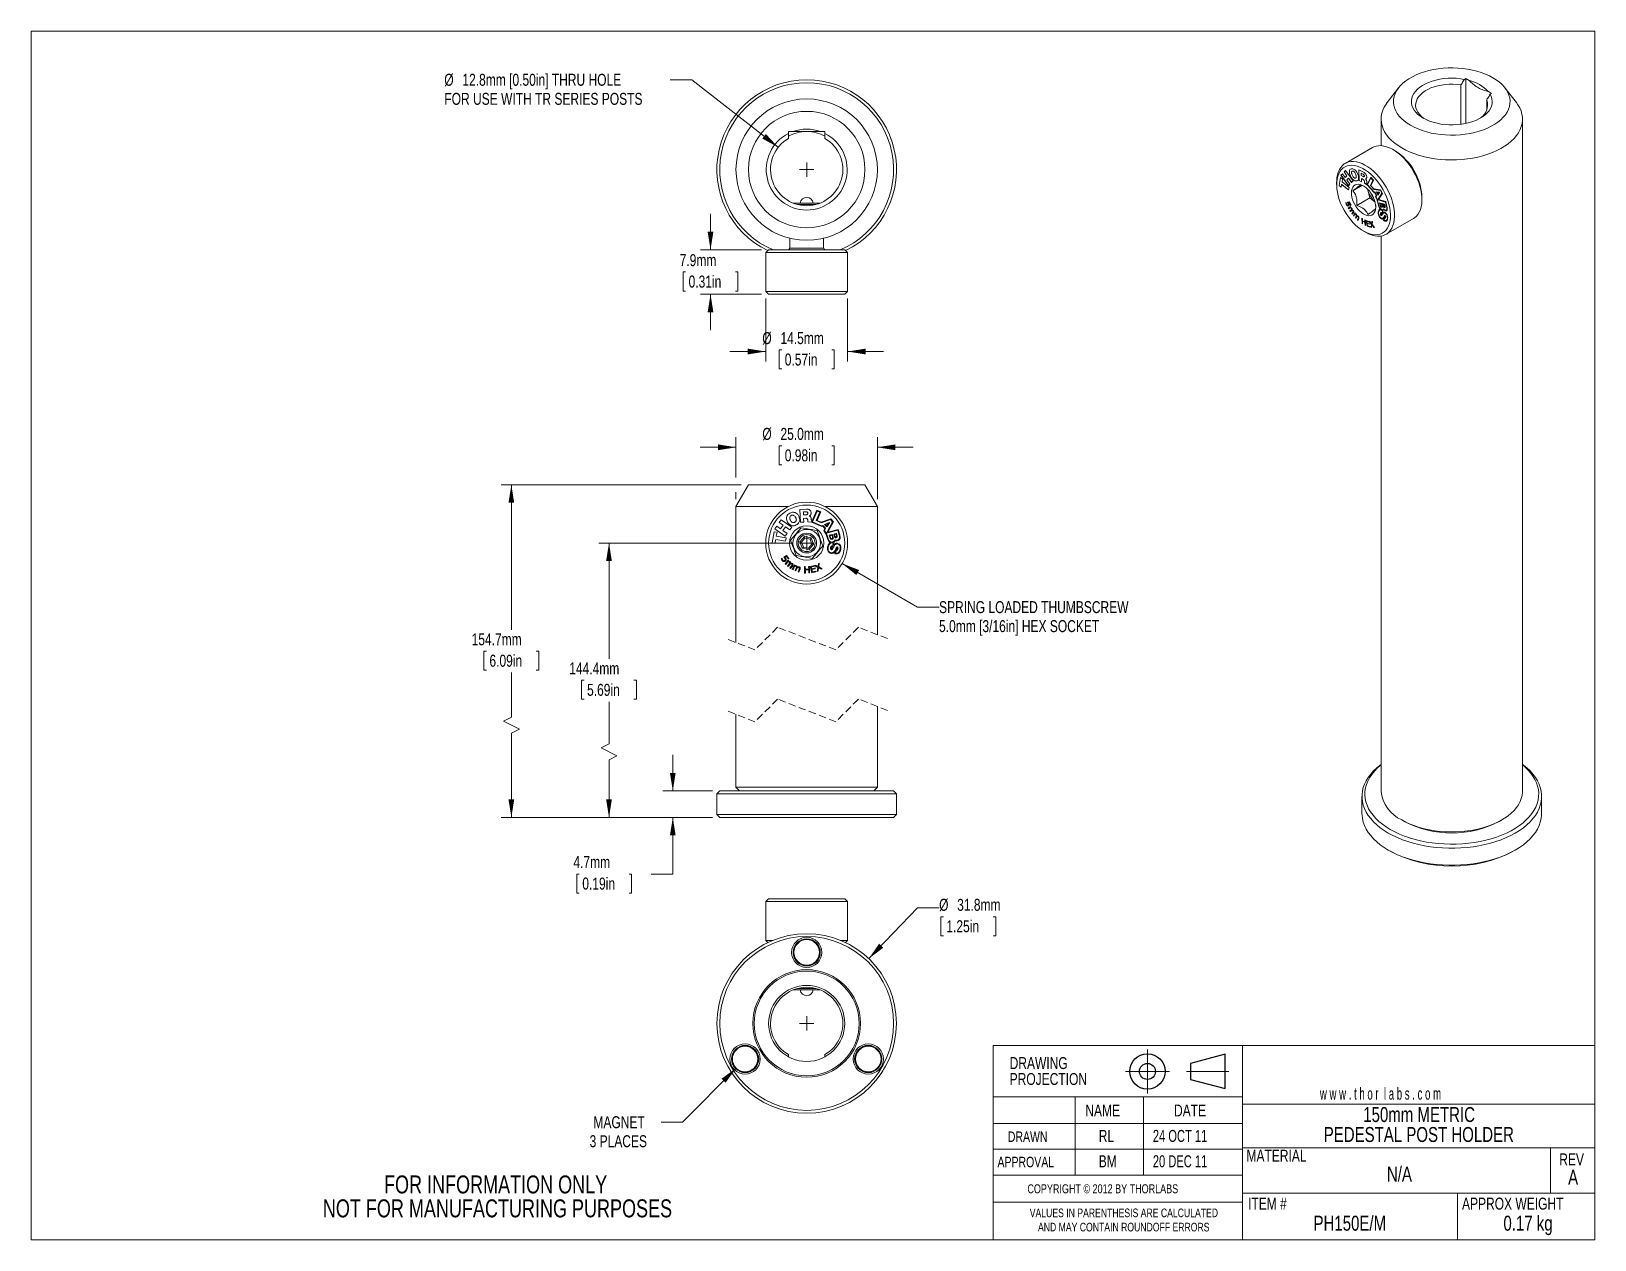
# Model space of a CAD drawing. Header units: millimetres. Extents: x 2 to 278, y 1 to 215.
import ezdxf

# ---------------------------------------------------------------- set-up
doc = ezdxf.new("R2010")
doc.units = ezdxf.units.MM
doc.header["$PDSIZE"] = -1
doc.linetypes.add('CENTERX2', pattern=[20.32, 12.7, -2.54, 2.54, -2.54])
doc.linetypes.add('HIDDEN', pattern=[1.905, 1.27, -0.635])
doc.styles.add('SLDTEXTSTYLE0', font='TXT', dxfattribs={"width": 0.75})
doc.styles.add('SLDTEXTSTYLE1', font='TXT', dxfattribs={"width": 0.694444})
doc.styles.add('SLDTEXTSTYLE2', font='TXT', dxfattribs={"width": 0.6})
doc.dimstyles.new('SLDDIMSTYLE0', dxfattribs={"dimtxt": 2.116667, "dimasz": 3.175, "dimexe": 0, "dimexo": 0.0625, "dimgap": 0.529167, "dimtad": 0, "dimtih": 1, "dimtoh": 1, "dimdec": 1, "dimrnd": 1e-09, "dimzin": 12, "dimdsep": 46, "dimtxsty": 'SLDTEXTSTYLE0', "dimsah": 1, "dimcen": 0.09, "dimadec": 0, "dimazin": 3, "dimtfac": 1, "dimtdec": 1, "dimtmove": 0, "dimatfit": 0, "dimfxl": 1, "dimfrac": 2, "dimtolj": 1, "dimtzin": 12, "dimarcsym": 0})
doc.dimstyles.new('SLDDIMSTYLE1', dxfattribs={"dimtxt": 2.116667, "dimasz": 3.175, "dimexe": 0, "dimexo": 0.0625, "dimgap": 0.529167, "dimtad": 0, "dimtih": 1, "dimtoh": 1, "dimdec": 1, "dimrnd": 1e-09, "dimzin": 12, "dimdsep": 46, "dimtxsty": 'SLDTEXTSTYLE0', "dimsah": 1, "dimcen": 0.09, "dimadec": 0, "dimazin": 3, "dimtfac": 1, "dimtdec": 1, "dimtofl": 0, "dimtmove": 0, "dimatfit": 3, "dimfxl": 1, "dimfrac": 2, "dimtolj": 1, "dimtzin": 12, "dimarcsym": 0})
doc.dimstyles.new('SLDDIMSTYLE2', dxfattribs={"dimtxt": 2.116667, "dimasz": 3.175, "dimexe": 0, "dimexo": 0.0625, "dimgap": 0.529167, "dimtad": 0, "dimtih": 1, "dimtoh": 1, "dimdec": 1, "dimrnd": 1e-09, "dimzin": 4, "dimdsep": 46, "dimtxsty": 'SLDTEXTSTYLE0', "dimsah": 1, "dimcen": 0.09, "dimadec": 0, "dimazin": 1, "dimtfac": 1, "dimtdec": 1, "dimtmove": 0, "dimatfit": 0, "dimfxl": 1, "dimfrac": 2, "dimtolj": 1, "dimtzin": 12, "dimarcsym": 0})
doc.dimstyles.new('SLDDIMSTYLE3', dxfattribs={"dimtxt": 2.116667, "dimasz": 3.175, "dimexe": 0, "dimexo": 0.0625, "dimgap": 0.529167, "dimtad": 0, "dimtih": 1, "dimtoh": 1, "dimdec": 1, "dimrnd": 1e-09, "dimzin": 12, "dimdsep": 46, "dimtxsty": 'SLDTEXTSTYLE0', "dimsah": 1, "dimcen": 0, "dimadec": 0, "dimazin": 3, "dimtfac": 1, "dimtdec": 1, "dimtofl": 0, "dimtmove": 0, "dimatfit": 3, "dimfxl": 1, "dimfrac": 2, "dimtolj": 1, "dimtzin": 12, "dimarcsym": 0})
doc.dimstyles.new('SLDDIMSTYLE4', dxfattribs={"dimtxt": 2.116667, "dimasz": 3.175, "dimexe": 0, "dimexo": 0.0625, "dimgap": 0.529167, "dimtad": 0, "dimtih": 1, "dimtoh": 1, "dimdec": 1, "dimrnd": 1e-09, "dimzin": 12, "dimdsep": 46, "dimtxsty": 'SLDTEXTSTYLE0', "dimsah": 1, "dimcen": 0, "dimadec": 0, "dimazin": 3, "dimtfac": 1, "dimtdec": 1, "dimtofl": 0, "dimtmove": 0, "dimatfit": 3, "dimfxl": 1, "dimfrac": 2, "dimtolj": 1, "dimtzin": 12, "dimarcsym": 0})
doc.dimstyles.new('SLDDIMSTYLE5', dxfattribs={"dimtxt": 2.116667, "dimasz": 3.175, "dimexe": 0, "dimexo": 0.0625, "dimgap": 0.529167, "dimtad": 0, "dimtih": 1, "dimtoh": 1, "dimdec": 1, "dimrnd": 1e-09, "dimzin": 12, "dimdsep": 46, "dimtxsty": 'SLDTEXTSTYLE0', "dimsah": 1, "dimcen": 0, "dimadec": 0, "dimazin": 3, "dimtfac": 1, "dimtdec": 1, "dimtofl": 0, "dimtmove": 0, "dimatfit": 3, "dimfxl": 1, "dimfrac": 2, "dimtolj": 1, "dimtzin": 12, "dimarcsym": 0})

msp = doc.modelspace()

# ---------------------------------------------------------------- texts
at = {"color": 7, "linetype": 'Continuous', "lineweight": 0}
for s, insert, char_height, attachment_point, style in [('w w w . t h o r  l a b s . c o m', (229.4, 27.8), 2.1167, 1, 'SLDTEXTSTYLE2'), ('NAME', (187.93, 24.82), 2.117, 1, 'SLDTEXTSTYLE0'), ('DATE', (203.61, 24.82), 2.117, 1, 'SLDTEXTSTYLE0'), ('DRAWN', (174.23, 20.05), 1.852, 1, 'SLDTEXTSTYLE0'), ('RL', (190.3, 20.32), 2.117, 1, 'SLDTEXTSTYLE0'), ('24 OCT 11', (199.87, 20.32), 2.117, 1, 'SLDTEXTSTYLE1'), ('MATERIAL', (216.42, 16.82), 2.117, 1, 'SLDTEXTSTYLE0'), ('APPROVAL', (172.4, 15.58), 1.852, 1, 'SLDTEXTSTYLE0'), ('BM', (190.3, 15.84), 2.117, 1, 'SLDTEXTSTYLE0'), ('20 DEC 11', (199.87, 15.84), 2.117, 1, 'SLDTEXTSTYLE1'), ('N/A', (243.46, 13.85), 2.646, 2, 'SLDTEXTSTYLE0'), ('REV', (271.72, 16.17), 2.117, 1, 'SLDTEXTSTYLE0'), ('A', (274.17, 13.28), 2.65, 2, 'SLDTEXTSTYLE0'), ('COPYRIGHT © 2012 BY THORLABS', (177.69, 10.71), 1.5875, 1, 'SLDTEXTSTYLE0'), ('ITEM #', (216.7, 8.35), 2.117, 1, 'SLDTEXTSTYLE0'), ('APPROX WEIGHT', (254.53, 8.35), 2.1167, 1, 'SLDTEXTSTYLE0'), ('PH150E/M', (234.69, 5.15), 2.646, 2, 'SLDTEXTSTYLE0'), ('0.17 kg', (266.2, 5.15), 2.646, 2, 'SLDTEXTSTYLE0')]:
    msp.add_mtext(s, dxfattribs=dict(at, insert=insert, char_height=char_height, attachment_point=attachment_point, style=style))

# ---------------------------------------------------------------- blocks, each defined once
blk = doc.blocks.new('Third Angle Projection Block')
at = {"color": 7, "linetype": 'CENTERX2', "lineweight": 0}
for p, q in [((101.48, 23.81), (101.48, 14.07)), ((96.6, 18.94), (106.35, 18.94)), ((110.14, 18.94), (119.45, 18.94))]:
    blk.add_line(p, q, dxfattribs=at)
at = {"color": 7, "linetype": 'Continuous', "lineweight": 30}
for p, q in [((118.62, 22.75), (111, 20.71)), ((118.62, 15.13), (118.62, 22.75)), ((111, 20.71), (111, 17.17)), ((111, 17.17), (118.62, 15.13))]:
    blk.add_line(p, q, dxfattribs=at)
for radius in [3.9, 1.77]:
    blk.add_circle((101.48, 18.94), radius, dxfattribs=at)
at = {"color": 7, "linetype": 'Continuous', "lineweight": 0}
blk.add_point((101.48, 18.94), dxfattribs=at)
blk = doc.blocks.new('SW_NOTE_0')
at = {"color": 0, "linetype": 'Continuous', "lineweight": 0, "char_height": 1.524, "attachment_point": 2, "style": 'SLDTEXTSTYLE0'}
for s, insert in [('VALUES IN PARENTHESIS ARE CALCULATED', (19.91, 1.96)), ('AND MAY CONTAIN ROUNDOFF ERRORS', (19.88, -0.56))]:
    blk.add_mtext(s, dxfattribs=dict(at, insert=insert))
blk = doc.blocks.new('SW_NOTE_1')
at = {"color": 0, "linetype": 'Continuous', "lineweight": 0, "char_height": 2.117, "attachment_point": 1, "style": 'SLDTEXTSTYLE0'}
for s, insert in [('DRAWING', (0, 2.73)), ('PROJECTION', (0, -0.09))]:
    blk.add_mtext(s, dxfattribs=dict(at, insert=insert))
blk = doc.blocks.new('SW_NOTE_2')
at = {"color": 0, "linetype": 'Continuous', "lineweight": 0, "char_height": 3.175, "attachment_point": 2, "style": 'SLDTEXTSTYLE0'}
for s, insert in [('FOR INFORMATION ONLY', (25.05, 4.09)), ('NOT FOR MANUFACTURING PURPOSES', (25.38, -0.14))]:
    blk.add_mtext(s, dxfattribs=dict(at, insert=insert))
blk = doc.blocks.new('SW_NOTE_3')
at = {"color": 0, "linetype": 'Continuous', "lineweight": 0, "char_height": 2.6458, "attachment_point": 2, "style": 'SLDTEXTSTYLE0'}
for s, insert in [('150mm METRIC', (12.69, 3.41)), ('PEDESTAL POST HOLDER', (12.64, -0.12))]:
    blk.add_mtext(s, dxfattribs=dict(at, insert=insert))
blk = doc.blocks.new('*D7')
at = {"color": 7, "linetype": 'Continuous', "lineweight": 0}
for p, q in [((115, 80.29), (115, 86.64)), ((122.03, 80.29), (113.22, 80.29)), ((122.03, 75.59), (113.22, 75.59)), ((115, 65.59), (115, 75.59)), ((98.46, 65.59), (98.03, 65.59)), ((98.03, 65.59), (98.03, 62.23)), ((107.29, 65.59), (107.72, 65.59)), ((107.72, 65.59), (107.72, 62.23)), ((111.19, 65.59), (115, 65.59)), ((98.03, 62.23), (98.46, 62.23)), ((107.72, 62.23), (107.29, 62.23))]:
    blk.add_line(p, q, dxfattribs=at)
for points in [[(115, 80.29), (115.5, 83.47), (114.49, 83.47)], [(115, 75.59), (114.49, 72.42), (115.5, 72.42)]]:
    blk.add_solid(points, dxfattribs=at)
at = {"color": 7, "linetype": 'Continuous', "lineweight": 0, "char_height": 2.117, "attachment_point": 1, "style": 'SLDTEXTSTYLE0'}
for s, insert in [('4.7mm', (97.42, 68.75, -3.25)), ('0.19in', (99, 64.96, -3.25))]:
    blk.add_mtext(s, dxfattribs=dict(at, insert=insert))
blk = doc.blocks.new('*D8')
at = {"color": 7, "linetype": 'Continuous', "lineweight": 0}
for p, q in [((136.13, 124.12), (101.94, 124.12)), ((103.72, 124.12), (103.72, 103.65)), ((99.3, 99.86), (98.87, 99.86)), ((98.87, 99.86), (98.87, 96.49)), ((108.13, 99.86), (108.56, 99.86)), ((108.56, 99.86), (108.56, 96.49)), ((98.87, 96.49), (99.3, 96.49)), ((103.72, 88.61), (103.72, 96.06)), ((108.56, 96.49), (108.13, 96.49)), ((102.31, 87.9), (103.72, 88.61)), ((105.13, 86.49), (102.31, 87.9)), ((103.72, 85.78), (105.13, 86.49)), ((103.72, 75.59), (103.72, 85.78)), ((122.03, 75.59), (101.94, 75.59))]:
    blk.add_line(p, q, dxfattribs=at)
for points in [[(103.72, 124.12), (103.21, 120.94), (104.22, 120.94)], [(103.72, 75.59), (104.22, 78.77), (103.21, 78.77)]]:
    blk.add_solid(points, dxfattribs=at)
at = {"color": 7, "linetype": 'Continuous', "lineweight": 0, "char_height": 2.117, "attachment_point": 1, "style": 'SLDTEXTSTYLE0'}
for s, insert in [('144.4mm', (96.69, 103.01, -3.25)), ('5.69in', (99.84, 99.22, -3.25))]:
    blk.add_mtext(s, dxfattribs=dict(at, insert=insert))
blk = doc.blocks.new('*D9')
at = {"color": 7, "linetype": 'Continuous', "lineweight": 0}
for p, q in [((127.1, 134.42), (84.68, 134.42)), ((86.46, 134.42), (86.46, 108.8)), ((82.04, 105.01), (81.61, 105.01)), ((81.61, 105.01), (81.61, 101.64)), ((90.87, 105.01), (91.3, 105.01)), ((91.3, 105.01), (91.3, 101.64)), ((81.61, 101.64), (82.04, 101.64)), ((86.46, 93.32), (86.46, 101.21)), ((91.3, 101.64), (90.87, 101.64)), ((85.04, 92.61), (86.46, 93.32)), ((87.87, 91.2), (85.04, 92.61)), ((86.46, 90.49), (87.87, 91.2)), ((86.46, 75.59), (86.46, 90.49)), ((122.03, 75.59), (84.68, 75.59))]:
    blk.add_line(p, q, dxfattribs=at)
for points in [[(86.46, 134.42), (85.95, 131.24), (86.96, 131.24)], [(86.46, 75.59), (86.96, 78.77), (85.95, 78.77)]]:
    blk.add_solid(points, dxfattribs=at)
at = {"color": 7, "linetype": 'Continuous', "lineweight": 0, "char_height": 2.117, "attachment_point": 1, "style": 'SLDTEXTSTYLE0'}
for s, insert in [('154.7mm', (79.43, 108.16, -3.25)), ('6.09in', (82.58, 104.37, -3.25))]:
    blk.add_mtext(s, dxfattribs=dict(at, insert=insert))
blk = doc.blocks.new('*D10')
at = {"color": 7, "linetype": 'Continuous', "lineweight": 0}
for p, q in [((126.17, 141.06), (119.82, 141.06)), ((126.17, 135.69), (126.17, 142.84)), ((134.26, 141.33), (133.83, 141.33)), ((133.83, 141.33), (133.83, 137.97)), ((143.09, 141.33), (143.52, 141.33)), ((143.52, 141.33), (143.52, 137.97)), ((151.17, 131.88), (151.17, 142.84)), ((151.17, 141.06), (157.52, 141.06)), ((133.83, 137.97), (134.26, 137.97)), ((143.52, 137.97), (143.09, 137.97)), ((126.17, 131.88), (126.17, 133.15))]:
    blk.add_line(p, q, dxfattribs=at)
for points in [[(126.17, 141.06), (123, 141.57), (123, 140.55)], [(151.17, 141.06), (154.35, 140.55), (154.35, 141.57)]]:
    blk.add_solid(points, dxfattribs=at)
at = {"color": 7, "linetype": 'Continuous', "lineweight": 0, "char_height": 2.117, "attachment_point": 1, "style": 'SLDTEXTSTYLE0'}
for s, insert in [('%%c', (130.83, 144.49, -3.25)), ('25.0mm', (134.03, 144.49, -3.25)), ('0.98in', (134.79, 140.7, -3.25))]:
    blk.add_mtext(s, dxfattribs=dict(at, insert=insert))
blk = doc.blocks.new('*D11')
at = {"color": 7, "linetype": 'Continuous', "lineweight": 0}
for p, q in [((144.94, 120.5), (158.26, 112.81)), ((158.26, 112.81), (162.07, 112.81))]:
    blk.add_line(p, q, dxfattribs=at)
blk.add_solid([(144.94, 120.5), (147.44, 118.47), (147.94, 119.35)], dxfattribs=at)
at = {"color": 7, "linetype": 'Continuous', "lineweight": 0, "char_height": 2.1167, "attachment_point": 1, "style": 'SLDTEXTSTYLE0'}
for s, insert in [('SPRING LOADED THUMBSCREW', (162.07, 113.85, -3.25)), ('5.0mm [3/16in] HEX SOCKET', (162.07, 110.49, -3.25))]:
    blk.add_mtext(s, dxfattribs=dict(at, insert=insert))
blk = doc.blocks.new('SW_CENTERMARKSYMBOL_0')
at = {"color": 0, "linetype": 'Continuous', "lineweight": 0}
for q in [(-1.27, 0), (0, 1.27), (0, -1.27), (1.27, 0)]:
    blk.add_line((0, 0), q, dxfattribs=at)
blk = doc.blocks.new('*D13')
at = {"color": 7, "linetype": 'Continuous', "lineweight": 0}
for p, q in [((131.43, 167.37), (131.43, 156.22)), ((145.91, 167.37), (145.91, 156.22)), ((131.43, 158), (125.08, 158)), ((134.26, 158.27), (133.83, 158.27)), ((133.83, 158.27), (133.83, 154.91)), ((143.09, 158.27), (143.52, 158.27)), ((143.52, 158.27), (143.52, 154.91)), ((145.91, 158), (152.26, 158)), ((133.83, 154.91), (134.26, 154.91)), ((143.52, 154.91), (143.09, 154.91))]:
    blk.add_line(p, q, dxfattribs=at)
for points in [[(131.43, 158), (128.26, 158.51), (128.26, 157.49)], [(145.91, 158), (149.09, 157.49), (149.09, 158.51)]]:
    blk.add_solid(points, dxfattribs=at)
at = {"color": 7, "linetype": 'Continuous', "lineweight": 0, "char_height": 2.117, "attachment_point": 1, "style": 'SLDTEXTSTYLE0'}
for s, insert in [('%%c', (130.83, 161.43, 6.16)), ('14.5mm', (134.03, 161.43, 6.16)), ('0.57in', (134.79, 157.64, 6.16))]:
    blk.add_mtext(s, dxfattribs=dict(at, insert=insert))
blk = doc.blocks.new('*D14')
at = {"color": 7, "linetype": 'Continuous', "lineweight": 0}
for p, q in [((121.67, 176), (121.67, 182.35)), ((130.67, 176), (119.89, 176)), ((117.25, 172.07), (116.82, 172.07)), ((116.82, 172.07), (116.82, 168.7)), ((126.08, 172.07), (126.51, 172.07)), ((126.51, 172.07), (126.51, 168.7)), ((116.82, 168.7), (117.25, 168.7)), ((126.51, 168.7), (126.08, 168.7)), ((130.67, 168.13), (119.89, 168.13)), ((121.67, 168.13), (121.67, 161.78))]:
    blk.add_line(p, q, dxfattribs=at)
for points in [[(121.67, 176), (122.17, 179.18), (121.16, 179.18)], [(121.67, 168.13), (121.16, 164.95), (122.17, 164.95)]]:
    blk.add_solid(points, dxfattribs=at)
at = {"color": 7, "linetype": 'Continuous', "lineweight": 0, "char_height": 2.117, "attachment_point": 1, "style": 'SLDTEXTSTYLE0'}
for s, insert in [('7.9mm', (116.21, 175.22, 6.16)), ('0.31in', (117.79, 171.43, 6.16))]:
    blk.add_mtext(s, dxfattribs=dict(at, insert=insert))
blk = doc.blocks.new('*D15')
at = {"color": 7, "linetype": 'Continuous', "lineweight": 0}
for p, q in [((118.35, 206.07), (114.54, 206.07)), ((133.64, 194.12), (118.35, 206.07))]:
    blk.add_line(p, q, dxfattribs=at)
blk.add_solid([(133.64, 194.12), (131.45, 196.47), (130.82, 195.67)], dxfattribs=at)
at = {"color": 7, "linetype": 'Continuous', "lineweight": 0, "attachment_point": 1, "style": 'SLDTEXTSTYLE0'}
for s, insert, char_height in [('%%c', (74.6, 207.12, 6.16), 2.117), ('12.8mm [0.50in] THRU HOLE', (77.8, 207.12, 6.16), 2.1167), ('FOR USE WITH TR SERIES POSTS', (74.61, 203.75, 6.16), 2.1167)]:
    blk.add_mtext(s, dxfattribs=dict(at, insert=insert, char_height=char_height))
blk = doc.blocks.new('SW_CENTERMARKSYMBOL_1')
at = {"color": 0, "linetype": 'Continuous', "lineweight": 0}
for q in [(-1.27, 0), (0, 1.27), (0, -1.27), (1.27, 0)]:
    blk.add_line((0, 0), q, dxfattribs=at)
blk = doc.blocks.new('*D17')
at = {"color": 7, "linetype": 'Continuous', "lineweight": 0}
for p, q in [((126.2, 31.27), (116.73, 21.7)), ((116.73, 21.7), (112.92, 21.7))]:
    blk.add_line(p, q, dxfattribs=at)
blk.add_solid([(126.2, 31.27), (123.6, 29.37), (124.32, 28.66)], dxfattribs=at)
at = {"color": 7, "linetype": 'Continuous', "lineweight": 0, "char_height": 2.117, "attachment_point": 1, "style": 'SLDTEXTSTYLE0'}
for s, insert in [('MAGNET', (100.96, 22.75, -5.96)), ('3 PLACES', (100.29, 19.39, -5.96))]:
    blk.add_mtext(s, dxfattribs=dict(at, insert=insert))
blk = doc.blocks.new('*D18')
at = {"color": 7, "linetype": 'Continuous', "lineweight": 0}
for p, q in [((149.65, 50.62), (158.27, 59.61)), ((158.27, 59.61), (162.08, 59.61)), ((162.83, 58.04), (162.4, 58.04)), ((162.4, 58.04), (162.4, 54.68)), ((171.66, 58.04), (172.09, 58.04)), ((172.09, 58.04), (172.09, 54.68)), ((162.4, 54.68), (162.83, 54.68)), ((172.09, 54.68), (171.66, 54.68))]:
    blk.add_line(p, q, dxfattribs=at)
blk.add_solid([(149.65, 50.62), (152.22, 52.56), (151.48, 53.27)], dxfattribs=at)
at = {"color": 7, "linetype": 'Continuous', "lineweight": 0, "char_height": 2.117, "attachment_point": 1, "style": 'SLDTEXTSTYLE0'}
for s, insert in [('%%c', (162.08, 61.2, -5.96)), ('31.8mm', (165.27, 61.2, -5.96)), ('1.25in', (163.36, 57.41, -5.96))]:
    blk.add_mtext(s, dxfattribs=dict(at, insert=insert))
blk = doc.blocks.new('SW_CENTERMARKSYMBOL_2')
at = {"color": 0, "linetype": 'Continuous', "lineweight": 0}
for q in [(-1.27, 0), (0, 1.27), (0, -1.27), (1.27, 0)]:
    blk.add_line((0, 0), q, dxfattribs=at)

# ---------------------------------------------------------------- dimensions: what is measured, and where the dimension line sits
at = {"color": 7, "linetype": 'Continuous', "lineweight": 0}
for p1, p2, text, dimstyle, picture, middle in [((143.7, 186.25), (133.64, 194.12), '%%c12.8mm [0.50in] THRU HOLE\\PFOR USE WITH TR SERIES POSTS', 'SLDDIMSTYLE4', '*D15', (94.57, 206.07)), ((132.4, 127.74), (144.94, 120.5), 'SPRING LOADED THUMBSCREW\\P5.0mm [3/16in] HEX SOCKET', 'SLDDIMSTYLE3', '*D11', (183.04, 112.81)), ((129.37, 34.48), (126.2, 31.27), 'MAGNET\\P3 PLACES', 'SLDDIMSTYLE3', '*D17', (106.6, 21.7))]:
    dim = msp.add_diameter_dim_2p(p1=p1, p2=p2, text=text, dimstyle=dimstyle, override={"dimpost": '<>'}, dxfattribs=at)
    dim.commit()
    dim.dimension.update_dxf_attribs({"geometry": picture, "text_midpoint": middle, "dimtype": 163})
for base, p1, p2, picture, middle in [((121.67, 176), (131.94, 168.13), (131.94, 176), '*D14', (121.67, 172.07)), ((115, 80.29), (123.3, 75.59), (123.3, 80.29), '*D7', (115, 65.59))]:
    dim = msp.add_linear_dim(base=base, p1=p1, p2=p2, angle=90, dimstyle='SLDDIMSTYLE0', dxfattribs=at)
    dim.commit()
    dim.dimension.update_dxf_attribs({"geometry": picture, "text_midpoint": middle, "dimtype": 160})
for base, p1, p2, dimstyle, picture, middle in [((145.91, 158), (131.43, 168.64), (145.91, 168.64), 'SLDDIMSTYLE0', '*D13', (138.67, 158)), ((151.17, 141.06), (126.17, 130.61), (151.17, 130.61), 'SLDDIMSTYLE2', '*D10', (138.67, 141.06))]:
    dim = msp.add_linear_dim(base=base, p1=p1, p2=p2, text='%%c<>', dimstyle=dimstyle, dxfattribs=at)
    dim.commit()
    dim.dimension.update_dxf_attribs({"geometry": picture, "text_midpoint": middle, "dimtype": 160})
for base, p2, text, picture, middle in [((86.46, 134.42), (128.37, 134.42), '154.7mm', '*D9', (86.46, 105.01)), ((103.72, 124.12), (137.4, 124.12), '144.4mm', '*D8', (103.72, 99.86))]:
    dim = msp.add_linear_dim(base=base, p1=(123.3, 75.59), p2=p2, angle=90, text=text, dimstyle='SLDDIMSTYLE1', dxfattribs=at)
    dim.commit()
    dim.dimension.update_dxf_attribs({"geometry": picture, "text_midpoint": middle, "dimtype": 160})
dim = msp.add_diameter_dim_2p(p1=(127.68956, 27.69651), p2=(149.65392, 50.62312), dimstyle='SLDDIMSTYLE5', dxfattribs=at)
dim.commit()
dim.dimension.update_dxf_attribs({"geometry": '*D18', "text_midpoint": (169.91374, 59.6125), "dimtype": 163})

# ---------------------------------------------------------------- linework, layer by layer
at = {"color": 7, "linetype": 'Continuous', "lineweight": 0}
for p, q in [((1.58, 214.65), (277.99, 214.65)), ((1.58, 214.65), (1.58, 0.9)), ((277.99, 0.9), (277.99, 214.65)), ((243.32, 204.64), (241.31, 202.05)), ((254.34, 205.16), (254.34, 198.19)), ((254.95, 206.14), (255.2, 206.28)), ((255.2, 206.28), (255.77, 205.95)), ((255.2, 206.28), (255.2, 198.34)), ((264.13, 202.05), (262.12, 204.64)), ((258.9, 202.53), (258.9, 200.66)), ((259.18, 203.98), (259.76, 203.65)), ((259.51, 203.5), (259.76, 203.65)), ((240.22, 199.1), (240.22, 194.41)), ((265.22, 80.25), (265.22, 199.1)), ((135.45, 196.56), (135.45, 196.91)), ((135.45, 196.91), (136.26, 196.91)), ((141.08, 196.91), (141.9, 196.91)), ((141.9, 196.56), (141.9, 196.91)), ((238.71, 194.08), (233.86, 191.28)), ((242.69, 193.51), (242.33, 193.72)), ((232.36, 187.96), (232.36, 187.55)), ((232.81, 187.34), (233.06, 188.79)), ((232.81, 187.34), (233.07, 188.78)), ((233.06, 188.79), (233.41, 188.51)), ((233.38, 189.43), (233.13, 189.18)), ((233.14, 189.19), (233.13, 189.18)), ((233.13, 189.18), (233.42, 188.77)), ((233.38, 189.43), (233.14, 189.19)), ((233.14, 189.19), (233.43, 188.77)), ((233.41, 188.51), (233.32, 187.99)), ((233.32, 187.99), (234.55, 187.02)), ((233.38, 189.43), (233.85, 188.76)), ((234.44, 187.33), (233.42, 188.77)), ((233.43, 188.77), (233.42, 188.77)), ((234.44, 187.34), (233.43, 188.77)), ((233.7, 189.77), (233.95, 190.02)), ((234.18, 189.09), (233.7, 189.77)), ((233.71, 189.77), (233.7, 189.77)), ((233.71, 189.77), (233.95, 190.02)), ((234.19, 189.1), (233.71, 189.77)), ((233.85, 188.76), (234.18, 189.09)), ((233.86, 188.77), (233.85, 188.76)), ((233.86, 188.77), (234.19, 189.1)), ((233.95, 190.02), (235.26, 188.17)), ((234.47, 188.68), (234.15, 188.35)), ((234.15, 188.35), (234.69, 187.58)), ((234.19, 189.1), (234.18, 189.09)), ((235.01, 187.92), (234.47, 188.68)), ((234.48, 188.68), (234.47, 188.68)), ((235.02, 187.92), (234.48, 188.68)), ((234.73, 189.24), (234.72, 189.23)), ((235.26, 188.17), (235.01, 187.92)), ((235.19, 189.91), (235.19, 189.91)), ((235.75, 189.31), (235.74, 189.3)), ((235.83, 188.17), (235.82, 188.17)), ((236.27, 190.16), (237.09, 189.72)), ((236.34, 188.26), (236.27, 190.16)), ((236.34, 188.26), (236.28, 190.16)), ((236.76, 188.03), (236.34, 188.26)), ((236.76, 188.04), (236.34, 188.26)), ((236.34, 188.26), (236.34, 188.26)), ((236.71, 189.55), (236.7, 189.54)), ((236.7, 189.54), (236.72, 189.11)), ((237.04, 189.36), (236.7, 189.54)), ((237.05, 189.37), (236.71, 189.55)), ((236.72, 189.11), (237.07, 188.93)), ((237.03, 188.44), (236.74, 188.6)), ((236.74, 188.6), (236.74, 188.59)), ((236.74, 188.59), (236.76, 188.03)), ((237.03, 188.44), (236.74, 188.59)), ((237.03, 188.44), (237.03, 188.44)), ((237.05, 189.37), (237.04, 189.36)), ((237.27, 189.05), (237.26, 189.05)), ((237.44, 188.55), (237.44, 188.54)), ((237.45, 188.55), (237.44, 188.55)), ((238.38, 188.82), (237.73, 187.48)), ((238.38, 188.82), (237.74, 187.49)), ((237.84, 187.46), (238.42, 188.67)), ((238.77, 188.3), (238.32, 187.36)), ((238.78, 188.3), (238.33, 187.37)), ((238.88, 188.28), (238.38, 188.82)), ((238.43, 188.68), (238.42, 188.67)), ((238.42, 188.67), (238.77, 188.3)), ((238.43, 188.68), (238.78, 188.3)), ((238.43, 187.32), (238.88, 188.28)), ((238.78, 188.3), (238.77, 188.3)), ((233.16, 187.06), (232.81, 187.34)), ((233.16, 187.07), (232.81, 187.34)), ((232.81, 187.34), (232.81, 187.34)), ((233.24, 187.56), (233.16, 187.06)), ((234.48, 186.58), (233.24, 187.56)), ((233.25, 187.56), (233.24, 187.56)), ((234.48, 186.59), (233.25, 187.56)), ((234.69, 187.58), (234.44, 187.33)), ((234.55, 187.02), (234.48, 186.58)), ((236.84, 187.38), (235.23, 186.45)), ((237.28, 187.93), (237.28, 187.93)), ((237.29, 187.81), (237.28, 187.8)), ((237.28, 187.8), (237.73, 187.49)), ((237.29, 187.81), (237.73, 187.5)), ((237.75, 187.6), (237.73, 187.49)), ((237.74, 187.49), (237.73, 187.48)), ((237.73, 187.48), (238.99, 186.11)), ((237.74, 187.49), (239, 186.11)), ((237.81, 186.77), (238.23, 185.17)), ((238.99, 186.21), (237.84, 187.46)), ((238.33, 187.37), (238.32, 187.36)), ((238.32, 187.36), (238.97, 186.67)), ((238.33, 187.37), (238.97, 186.67)), ((238.95, 186.76), (238.43, 187.32)), ((240.13, 186.59), (238.95, 186.76)), ((238.97, 186.67), (240.11, 186.51)), ((238.97, 186.67), (240.1, 186.5)), ((238.97, 186.67), (238.97, 186.67)), ((239.16, 186.17), (238.99, 186.21)), ((238.99, 186.11), (239.12, 186.09)), ((239, 186.11), (238.99, 186.11)), ((239, 186.11), (239.13, 186.1)), ((239.13, 186.1), (239.12, 186.09)), ((239.12, 186.09), (239.38, 185.6)), ((239.13, 186.1), (239.39, 185.61)), ((239.47, 185.58), (239.16, 186.17)), ((239.38, 185.6), (239.26, 185.41)), ((239.27, 185.41), (239.26, 185.41)), ((239.39, 185.61), (239.27, 185.41)), ((239.34, 185.34), (239.47, 185.58)), ((239.35, 186.22), (239.92, 186.17)), ((239.64, 185.68), (239.35, 186.22)), ((239.64, 185.69), (239.37, 186.22)), ((239.39, 185.61), (239.38, 185.6)), ((239.49, 186.12), (239.48, 186.12)), ((239.82, 186.09), (239.48, 186.12)), ((239.48, 186.12), (239.63, 185.84)), ((239.83, 186.09), (239.49, 186.12)), ((240.35, 186.02), (239.62, 184.82)), ((239.63, 185.84), (239.83, 186.09)), ((239.63, 185.84), (239.82, 186.09)), ((240.36, 186.03), (239.63, 184.82)), ((239.63, 185.84), (239.63, 185.84)), ((239.96, 186.1), (239.64, 185.68)), ((239.78, 184.86), (240.46, 185.96)), ((239.83, 186.09), (239.82, 186.09)), ((239.92, 186.17), (239.96, 186.1)), ((240.11, 186.51), (240.1, 186.5)), ((240.1, 186.5), (240.35, 186.02)), ((240.11, 186.51), (240.36, 186.03)), ((240.46, 185.96), (240.13, 186.59)), ((240.36, 186.03), (240.35, 186.02)), ((247.45, 184.85), (247.45, 185.27)), ((141.06, 184.26), (136.28, 184.26)), ((140.29, 184), (137.05, 184)), ((233.96, 184.35), (234.06, 184.38)), ((234.06, 184.38), (234.06, 184.37)), ((234.07, 184.05), (234.06, 184.05)), ((234.26, 183.8), (234.25, 183.79)), ((234.28, 184.4), (234.6, 184.49)), ((234.4, 184.19), (234.39, 184.19)), ((234.6, 184.34), (234.41, 184.29)), ((234.42, 184.3), (234.41, 184.29)), ((234.41, 183.89), (234.42, 183.9)), ((234.6, 184.35), (234.42, 184.3)), ((234.42, 183.35), (234.8, 183.66)), ((234.43, 183.36), (234.42, 183.35)), ((234.5, 183.23), (234.42, 183.35)), ((234.43, 183.36), (234.8, 183.66)), ((234.51, 183.23), (234.43, 183.36)), ((234.46, 183.98), (234.45, 183.98)), ((234.46, 183.74), (234.45, 183.74)), ((234.51, 183.78), (234.46, 183.74)), ((234.78, 183.46), (234.5, 183.23)), ((234.6, 184.49), (234.9, 183.86)), ((234.84, 183.85), (234.6, 184.35)), ((234.6, 184.35), (234.6, 184.34)), ((234.83, 183.84), (234.6, 184.34)), ((234.72, 182.89), (234.93, 183.07)), ((234.73, 182.9), (234.72, 182.89)), ((234.8, 182.77), (234.72, 182.89)), ((234.73, 182.9), (234.94, 183.08)), ((234.81, 182.78), (234.73, 182.9)), ((234.79, 183.46), (234.78, 183.46)), ((234.8, 183.66), (234.88, 183.54)), ((235.04, 182.97), (234.8, 182.77)), ((234.9, 183.86), (234.83, 183.84)), ((234.84, 183.85), (234.83, 183.84)), ((234.89, 183.86), (234.84, 183.85)), ((234.88, 183.54), (234.84, 183.5)), ((234.94, 183.08), (234.93, 183.07)), ((234.96, 183.31), (234.95, 183.3)), ((235.01, 183.17), (235, 183.16)), ((235.02, 182.44), (235.23, 182.62)), ((235.1, 182.32), (235.02, 182.44)), ((235.03, 182.44), (235.02, 182.44)), ((235.03, 182.44), (235.24, 182.62)), ((235.11, 182.32), (235.03, 182.44)), ((235.08, 183.01), (235.08, 183.01)), ((235.34, 182.52), (235.1, 182.32)), ((235.24, 182.62), (235.23, 182.62)), ((235.26, 182.85), (235.25, 182.85)), ((235.31, 182.71), (235.3, 182.71)), ((235.33, 182.03), (235.55, 182.55)), ((235.33, 182.04), (235.55, 182.55)), ((235.55, 182.55), (235.64, 182.45)), ((235.64, 182.45), (235.62, 182.4)), ((238.23, 185.17), (235.91, 183.84)), ((238.23, 185.17), (239.16, 184.43)), ((239.62, 184.82), (241.02, 184.44)), ((239.63, 184.82), (239.62, 184.82)), ((239.63, 184.82), (241.03, 184.44)), ((239.7, 184.14), (239.69, 184.13)), ((239.75, 183.81), (239.69, 184.13)), ((239.76, 183.82), (239.7, 184.14)), ((239.74, 182.71), (239.73, 182.7)), ((239.81, 183.86), (239.75, 184.12)), ((239.76, 183.82), (239.75, 183.81)), ((241.08, 184.51), (239.78, 184.86)), ((239.95, 184.3), (240.34, 184.2)), ((240.05, 183.83), (239.95, 184.3)), ((240.06, 183.83), (239.96, 184.3)), ((240.3, 184.13), (240.04, 184.2)), ((240.04, 184.2), (240.04, 184.19)), ((240.04, 184.19), (240.11, 183.84)), ((240.29, 184.13), (240.04, 184.19)), ((240.06, 183.83), (240.05, 183.83)), ((240.15, 183.15), (240.14, 183.15)), ((240.36, 183.77), (240.29, 184.13)), ((240.3, 184.13), (240.29, 184.13)), ((240.37, 183.78), (240.3, 184.13)), ((240.3, 183.53), (240.3, 183.52)), ((240.33, 183), (240.45, 182.9)), ((240.34, 183), (240.33, 183)), ((240.34, 184.2), (240.44, 183.72)), ((240.34, 183), (240.46, 182.91)), ((240.37, 183.78), (240.36, 183.77)), ((240.45, 182.9), (240.38, 182.53)), ((240.39, 182.53), (240.38, 182.53)), ((240.46, 182.91), (240.39, 182.53)), ((240.45, 182.52), (240.54, 183.03)), ((240.46, 182.91), (240.45, 182.9)), ((240.46, 182.52), (240.45, 182.52)), ((240.5, 184.16), (240.85, 184.07)), ((240.59, 183.73), (240.5, 184.16)), ((240.5, 182.57), (240.5, 182.56)), ((240.6, 183.73), (240.52, 184.15)), ((240.55, 183.03), (240.54, 183.03)), ((240.55, 182.6), (240.59, 182.62)), ((240.59, 184.05), (240.66, 183.75)), ((240.79, 183.99), (240.59, 184.05)), ((240.6, 184.05), (240.59, 184.05)), ((240.6, 183.73), (240.59, 183.73)), ((240.8, 184), (240.6, 184.05)), ((240.68, 183.14), (240.67, 183.14)), ((240.8, 184), (240.79, 183.99)), ((240.85, 183.7), (240.79, 183.99)), ((240.86, 183.7), (240.8, 184)), ((240.82, 183.46), (240.81, 183.46)), ((240.83, 183.01), (240.82, 183)), ((240.83, 183.56), (240.84, 183.57)), ((240.85, 184.07), (240.93, 183.64)), ((240.86, 183.7), (240.85, 183.7)), ((241, 182.45), (240.99, 182.44)), ((241.02, 184.44), (241.19, 183.61)), ((241.03, 184.44), (241.02, 184.44)), ((241.03, 184.44), (241.2, 183.61)), ((241.25, 183.63), (241.08, 184.51)), ((241.15, 182.91), (241.14, 182.91)), ((241.15, 182.91), (241.23, 182.96)), ((241.2, 183.61), (241.19, 183.61)), ((235.43, 181.94), (235.33, 182.04)), ((235.33, 182.04), (235.33, 182.03)), ((235.42, 181.93), (235.33, 182.03)), ((235.59, 182.33), (235.42, 181.93)), ((235.6, 182.33), (235.59, 182.33)), ((235.68, 181.66), (235.81, 181.96)), ((235.69, 181.67), (235.68, 181.66)), ((235.78, 181.56), (235.68, 181.66)), ((235.69, 181.67), (235.82, 181.97)), ((235.79, 181.57), (235.69, 181.67)), ((235.78, 182.24), (235.77, 182.23)), ((235.92, 181.9), (235.78, 181.56)), ((235.82, 181.97), (235.81, 181.96)), ((235.85, 182.1), (235.84, 182.1)), ((235.95, 181.96), (235.94, 181.96)), ((236.04, 181.29), (236.17, 181.59)), ((236.05, 181.3), (236.04, 181.29)), ((236.14, 181.19), (236.04, 181.29)), ((236.05, 181.3), (236.18, 181.6)), ((236.14, 181.2), (236.05, 181.3)), ((236.14, 181.87), (236.13, 181.86)), ((236.28, 181.53), (236.14, 181.19)), ((236.18, 181.6), (236.17, 181.59)), ((236.21, 181.73), (236.2, 181.73)), ((236.84, 181.56), (236.95, 181.5)), ((236.86, 180.62), (236.84, 181.56)), ((236.87, 180.63), (236.85, 181.56)), ((236.87, 180.63), (236.86, 180.62)), ((236.96, 180.57), (236.86, 180.62)), ((236.96, 180.58), (236.87, 180.63)), ((236.95, 181.5), (236.95, 181.14)), ((236.95, 181.14), (237.37, 180.91)), ((236.96, 181.03), (236.96, 180.57)), ((237.37, 180.8), (236.96, 181.03)), ((237.38, 180.8), (236.96, 181.03)), ((236.96, 181.03), (236.96, 181.03)), ((237.37, 180.91), (237.36, 181.27)), ((237.36, 181.27), (237.47, 181.21)), ((237.38, 180.91), (237.37, 181.27)), ((237.38, 180.91), (237.37, 180.91)), ((237.38, 180.33), (237.37, 180.8)), ((237.38, 180.8), (237.37, 180.8)), ((237.39, 180.34), (237.38, 180.8)), ((237.39, 180.34), (237.38, 180.33)), ((237.49, 180.28), (237.38, 180.33)), ((237.49, 180.29), (237.39, 180.34)), ((237.47, 181.21), (237.49, 180.28)), ((237.58, 181.15), (238.09, 181.01)), ((237.77, 180.15), (237.58, 181.15)), ((237.78, 180.16), (237.59, 181.15)), ((237.7, 181.02), (237.69, 181.01)), ((237.69, 181.01), (237.75, 180.73)), ((238.11, 180.89), (237.69, 181.01)), ((238.11, 180.9), (237.7, 181.02)), ((237.75, 180.73), (238.16, 180.61)), ((237.77, 180.62), (237.84, 180.24)), ((238.18, 180.5), (237.77, 180.62)), ((237.78, 180.62), (237.77, 180.62)), ((237.78, 180.16), (237.77, 180.15)), ((238.28, 180), (237.77, 180.15)), ((238.18, 180.5), (237.78, 180.62)), ((238.28, 180.01), (237.78, 180.16)), ((237.84, 180.24), (238.26, 180.11)), ((238.09, 181.01), (238.11, 180.89)), ((238.1, 181), (238.21, 181)), ((238.51, 180.48), (238.1, 181)), ((238.52, 180.49), (238.11, 181)), ((238.16, 180.61), (238.18, 180.5)), ((238.21, 181), (238.54, 180.58)), ((238.26, 180.11), (238.28, 180)), ((238.44, 179.97), (238.51, 180.48)), ((238.55, 179.96), (238.44, 179.97)), ((238.45, 179.97), (238.44, 179.97)), ((238.45, 179.97), (238.52, 180.49)), ((238.55, 179.97), (238.45, 179.97)), ((238.52, 180.49), (238.51, 180.48)), ((238.54, 180.58), (238.59, 181)), ((238.55, 180.58), (238.54, 180.58)), ((238.55, 180.58), (238.6, 181)), ((238.6, 180.39), (238.55, 179.96)), ((238.59, 181), (238.7, 180.99)), ((238.94, 179.96), (238.6, 180.39)), ((238.61, 180.39), (238.6, 180.39)), ((238.95, 179.97), (238.61, 180.39)), ((238.7, 180.99), (238.63, 180.49)), ((238.63, 180.49), (239.06, 179.96)), ((238.95, 179.97), (238.94, 179.96)), ((239.06, 179.96), (238.94, 179.96)), ((239.05, 179.96), (238.95, 179.97)), ((240.12, 182.42), (240.11, 182.42)), ((240.15, 181.59), (240.14, 181.58)), ((240.22, 182.07), (240.21, 182.06)), ((240.25, 182.16), (240.27, 182.17)), ((240.44, 182.42), (240.43, 182.41)), ((240.74, 181.68), (240.66, 181.22)), ((240.67, 181.23), (240.66, 181.22)), ((240.75, 181.68), (240.67, 181.23)), ((240.69, 181.75), (240.68, 181.74)), ((240.75, 181.68), (240.74, 181.68)), ((240.75, 181.25), (240.82, 181.64)), ((240.83, 181.64), (240.82, 181.64)), ((240.9, 181.96), (240.89, 181.96)), ((240.89, 181.71), (240.91, 181.72)), ((240.93, 181.96), (240.93, 181.95)), ((240.94, 181.8), (240.93, 181.79)), ((241.1, 178.74), (245.95, 181.54)), ((241.32, 181.49), (241.32, 181.49)), ((135.67, 178.05), (135.67, 176.26)), ((141.67, 176.26), (141.67, 178.05)), ((237.12, 179.31), (237.48, 179.1)), ((240.22, 178.43), (240.22, 80.25)), ((131.94, 176), (131.43, 175.49)), ((131.43, 175.49), (131.43, 168.64)), ((145.91, 175.49), (131.43, 175.49)), ((145.4, 176), (131.94, 176)), ((145.91, 175.49), (145.4, 176)), ((145.91, 168.64), (145.91, 175.49)), ((131.43, 168.64), (131.94, 168.13)), ((145.91, 168.64), (131.43, 168.64)), ((145.4, 168.13), (145.91, 168.64)), ((145.4, 168.13), (131.94, 168.13)), ((143.96, 168.13), (143.96, 168.13)), ((128.37, 134.42), (126.17, 130.61)), ((128.37, 134.42), (138.67, 134.42)), ((138.67, 134.42), (148.97, 134.42)), ((151.17, 130.61), (148.97, 134.42)), ((126.17, 130.61), (126.17, 106.54)), ((135.47, 130.61), (126.17, 130.61)), ((137.46, 130.07), (138.63, 130.12)), ((137.56, 127.79), (137.46, 130.07)), ((140.44, 129.93), (139.53, 127.83)), ((141.16, 129.62), (140.44, 129.93)), ((151.17, 130.61), (141.88, 130.61)), ((151.17, 107.92), (151.17, 130.61)), ((133.83, 127.78), (134.18, 128.26)), ((134.51, 127.29), (133.83, 127.78)), ((134.05, 126.65), (134.51, 127.29)), ((134.18, 128.26), (136.04, 126.92)), ((138.15, 127.82), (137.56, 127.79)), ((138.55, 129.65), (138.08, 129.62)), ((138.08, 129.62), (138.1, 129.11)), ((138.1, 129.11), (138.6, 129.13)), ((138.53, 128.5), (138.12, 128.48)), ((138.12, 128.48), (138.15, 127.82)), ((138.9, 127.9), (139.53, 127.83)), ((139.12, 128.93), (139.12, 128.92)), ((139.56, 127.99), (139.53, 127.83)), ((139.53, 127.83), (141.32, 127.04)), ((139.69, 127.89), (140.51, 129.78)), ((141.31, 127.16), (139.69, 127.89)), ((141, 129.56), (140.37, 128.1)), ((140.37, 128.1), (141.28, 127.71)), ((140.51, 129.78), (141, 129.56)), ((140.52, 128.12), (141.16, 129.62)), ((141.25, 127.81), (140.52, 128.12)), ((142.92, 128.43), (141.25, 127.81)), ((141.28, 127.71), (142.88, 128.3)), ((141.55, 127.23), (141.31, 127.16)), ((141.99, 126.73), (141.55, 127.23)), ((141.82, 127.43), (142.62, 127.77)), ((142.23, 126.97), (141.82, 127.43)), ((142.48, 127.6), (142, 127.39)), ((142, 127.39), (142.21, 127.16)), ((143.24, 127.89), (142.2, 125.9)), ((142.21, 127.16), (142.48, 127.6)), ((142.68, 127.71), (142.23, 126.97)), ((142.43, 126.07), (143.39, 127.9)), ((142.62, 127.77), (142.68, 127.71)), ((142.88, 128.3), (143.24, 127.89)), ((143.39, 127.9), (142.92, 128.43)), ((132.57, 124.17), (132.92, 126.12)), ((132.92, 126.12), (133.42, 126.03)), ((133.37, 127.14), (133.02, 126.66)), ((133.02, 126.66), (133.44, 126.36)), ((133.19, 124.75), (133.06, 124.08)), ((134.93, 124.43), (133.19, 124.75)), ((133.42, 126.03), (133.29, 125.34)), ((133.29, 125.34), (135.04, 125.02)), ((133.37, 127.14), (134.05, 126.65)), ((134.87, 125.32), (133.44, 126.36)), ((134.92, 126.99), (134.46, 126.35)), ((134.46, 126.35), (135.22, 125.8)), ((135.22, 125.8), (134.87, 125.32)), ((135.69, 126.44), (134.92, 126.99)), ((135.04, 125.02), (134.93, 124.43)), ((136.04, 126.92), (135.69, 126.44)), ((137.48, 124.34), (138.27, 125.26)), ((138.36, 124.98), (137.77, 124.28)), ((138.27, 125.26), (139.46, 125.04)), ((138.27, 125.26), (138.36, 124.98)), ((139.27, 124.82), (138.36, 124.98)), ((139.46, 125.04), (139.27, 124.82)), ((139.57, 123.95), (139.27, 124.82)), ((139.46, 125.04), (139.86, 123.9)), ((141.32, 127.04), (141.5, 127.11)), ((141.5, 127.11), (141.86, 126.69)), ((141.86, 126.69), (141.69, 126.37)), ((141.81, 126.35), (141.99, 126.73)), ((142.2, 125.9), (144.18, 126.43)), ((142.39, 124.76), (142.3, 125.11)), ((142.47, 124.86), (142.38, 125.14)), ((144.26, 126.55), (142.43, 126.07)), ((142.67, 125.5), (143.22, 125.66)), ((142.81, 124.99), (142.67, 125.5)), ((143.15, 125.53), (142.79, 125.43)), ((142.79, 125.43), (142.89, 125.05)), ((143.25, 125.14), (143.15, 125.53)), ((143.22, 125.66), (143.36, 125.14)), ((143.45, 125.72), (143.93, 125.85)), ((143.58, 125.26), (143.45, 125.72)), ((143.86, 125.72), (143.58, 125.64)), ((143.58, 125.64), (143.67, 125.32)), ((143.95, 125.4), (143.86, 125.72)), ((143.93, 125.85), (144.06, 125.39)), ((144.18, 126.43), (144.43, 125.53)), ((144.51, 125.6), (144.26, 126.55)), ((133.06, 124.08), (132.57, 124.17)), ((134.65, 121.61), (135.11, 121.95)), ((135.1, 121.77), (134.84, 121.57)), ((135.43, 121.32), (135.1, 121.77)), ((135.11, 121.95), (135.52, 121.39)), ((137.77, 124.28), (137.48, 124.34)), ((137.89, 123.2), (137.48, 124.34)), ((137.77, 124.28), (138.08, 123.42)), ((138.08, 123.42), (137.89, 123.2)), ((139.08, 122.98), (137.89, 123.2)), ((138.08, 123.42), (138.98, 123.25)), ((138.98, 123.25), (139.57, 123.95)), ((138.98, 123.25), (139.08, 122.98)), ((139.86, 123.9), (139.08, 122.98)), ((139.86, 123.9), (139.57, 123.95)), ((143.2, 124.17), (143.37, 124.14)), ((143.37, 124.14), (143.28, 123.63)), ((143.38, 123.67), (143.51, 124.36)), ((143.79, 122.85), (143.67, 122.23)), ((143.8, 122.33), (143.9, 122.86)), ((134.2, 121.33), (134.33, 121.43)), ((134.33, 121.43), (134.34, 121.42)), ((134.85, 120.43), (135.38, 121.08)), ((134.96, 120.33), (134.85, 120.43)), ((135.36, 120.82), (134.96, 120.33)), ((135.27, 120.08), (135.57, 120.45)), ((135.38, 119.99), (135.27, 120.08)), ((135.38, 121.08), (135.5, 120.98)), ((135.73, 120.4), (135.38, 119.99)), ((135.52, 121.39), (135.43, 121.32)), ((135.5, 120.98), (135.44, 120.91)), ((135.69, 119.73), (135.99, 120.1)), ((135.81, 119.64), (135.69, 119.73)), ((136.15, 120.06), (135.81, 119.64)), ((136.13, 119.45), (136.44, 120.25)), ((136.27, 119.4), (136.13, 119.45)), ((136.5, 120), (136.27, 119.4)), ((136.44, 120.25), (136.58, 120.19)), ((136.58, 120.19), (136.54, 120.11)), ((136.64, 119.25), (136.82, 119.71)), ((136.77, 119.2), (136.64, 119.25)), ((136.98, 119.72), (136.77, 119.2)), ((137.14, 119.05), (137.32, 119.51)), ((137.28, 119), (137.14, 119.05)), ((137.49, 119.52), (137.28, 119)), ((138.27, 119.95), (138.42, 119.95)), ((138.3, 118.81), (138.27, 119.95)), ((138.42, 119.95), (138.43, 119.51)), ((138.43, 119.51), (139.02, 119.52)), ((139.03, 119.39), (138.43, 119.38)), ((138.43, 119.38), (138.45, 118.82)), ((139.02, 119.52), (139.01, 119.97)), ((139.01, 119.97), (139.16, 119.97)), ((139.04, 118.83), (139.03, 119.39)), ((139.16, 119.97), (139.18, 118.83)), ((139.31, 119.97), (140.03, 120.15)), ((139.58, 118.88), (139.31, 119.97)), ((140.07, 120.03), (139.48, 119.88)), ((139.48, 119.88), (139.56, 119.57)), ((139.56, 119.57), (140.14, 119.72)), ((140.31, 119.06), (139.58, 118.88)), ((140.17, 119.59), (139.59, 119.45)), ((139.59, 119.45), (139.69, 119.03)), ((139.69, 119.03), (140.28, 119.18)), ((140.03, 120.15), (140.07, 120.03)), ((140.05, 120.15), (140.2, 120.23)), ((140.64, 119.81), (140.05, 120.15)), ((140.14, 119.72), (140.17, 119.59)), ((140.2, 120.23), (140.68, 119.95)), ((140.28, 119.18), (140.31, 119.06)), ((140.53, 119.12), (140.64, 119.81)), ((140.69, 119.2), (140.53, 119.12)), ((140.68, 119.95), (140.75, 120.49)), ((140.76, 119.76), (140.69, 119.2)), ((140.75, 120.49), (140.9, 120.57)), ((141.25, 119.48), (140.76, 119.76)), ((140.9, 120.57), (140.8, 119.89)), ((140.8, 119.89), (141.4, 119.55)), ((141.4, 119.55), (141.25, 119.48)), ((138.45, 118.82), (138.3, 118.81)), ((139.18, 118.83), (139.04, 118.83)), ((151.17, 80.93), (151.17, 95.22)), ((126.17, 93.84), (126.17, 80.93)), ((123.3, 80.29), (122.8, 79.79)), ((154.04, 80.29), (123.3, 80.29)), ((126.17, 80.93), (126.81, 80.29)), ((126.17, 80.93), (138.67, 80.93)), ((138.67, 80.93), (151.17, 80.93)), ((150.54, 80.29), (151.17, 80.93)), ((154.55, 79.79), (154.04, 80.29)), ((122.8, 79.79), (122.8, 76.1)), ((154.55, 79.79), (122.8, 79.79)), ((154.55, 76.1), (154.55, 79.79)), ((236.84, 79.32), (236.84, 76.31)), ((268.59, 76.31), (268.59, 79.32)), ((122.8, 76.1), (123.3, 75.59)), ((154.55, 76.1), (122.8, 76.1)), ((154.04, 75.59), (123.3, 75.59)), ((154.04, 75.59), (154.55, 76.1)), ((243.88, 75.15), (244.33, 74.89)), ((261.11, 74.89), (261.56, 75.15)), ((241.49, 69.83), (241.85, 69.63)), ((263.59, 69.63), (263.95, 69.83)), ((131.94, 61.21), (131.43, 60.71)), ((131.94, 61.21), (137.46, 61.21)), ((137.46, 61.21), (145.4, 61.21)), ((145.91, 60.71), (145.4, 61.21)), ((131.43, 60.71), (131.43, 53.85)), ((131.43, 60.71), (137.37, 60.71)), ((137.37, 60.71), (145.91, 60.71)), ((145.91, 53.85), (145.91, 60.71)), ((131.43, 53.85), (131.81, 53.47)), ((131.43, 53.85), (132.65, 53.85)), ((144.69, 53.85), (145.91, 53.85)), ((145.54, 53.47), (145.91, 53.85)), ((277.99, 35.24), (277.99, 50.03)), ((136.28, 45.09), (138.18, 45.09)), ((137.05, 45.34), (138.13, 45.34)), ((138.13, 45.34), (140.29, 45.34)), ((138.18, 45.09), (141.06, 45.09)), ((135.45, 33.65), (135.45, 33.25)), ((141.9, 33.65), (141.9, 33.25)), ((171.63, 7.56), (171.63, 35.24)), ((171.63, 35.24), (215.74, 35.24)), ((215.74, 35.24), (215.74, 0.9)), ((215.74, 35.24), (277.99, 35.24)), ((171.63, 12.3), (171.63, 26.17)), ((171.63, 0.9), (171.63, 26.17)), ((215.74, 26.17), (171.63, 26.17)), ((186.13, 26.17), (186.13, 12.3)), ((198.21, 26.17), (198.21, 12.3)), ((215.74, 24.89), (277.99, 24.89)), ((215.74, 21.49), (171.63, 21.49)), ((215.74, 16.92), (171.63, 16.92)), ((215.74, 17.16), (277.99, 17.16)), ((270.17, 17.16), (270.17, 9.14)), ((215.74, 12.3), (171.63, 12.3)), ((171.63, 12.3), (171.63, 7.56)), ((215.74, 9.14), (277.99, 9.14)), ((253.75, 9.14), (253.75, 0.9)), ((171.63, 7.56), (215.74, 7.56)), ((277.99, 0.9), (1.58, 0.9))]:
    msp.add_line(p, q, dxfattribs=at)
at = {"color": 8, "linetype": 'Continuous', "lineweight": 0}
msp.add_line((141.67, 176.26), (135.67, 176.26), dxfattribs=at)
at = {"color": 7, "linetype": 'HIDDEN', "lineweight": 0}
for p, q in [((133.53, 109.23), (129.53, 105.23)), ((143.81, 105.23), (133.53, 109.23)), ((147.81, 109.23), (143.81, 105.23)), ((152.95, 107.23), (147.81, 109.23)), ((129.53, 105.23), (124.39, 107.23)), ((129.53, 92.53), (124.39, 94.53)), ((133.53, 96.53), (129.53, 92.53)), ((143.81, 92.53), (133.53, 96.53)), ((147.81, 96.53), (143.81, 92.53)), ((152.95, 94.53), (147.81, 96.53))]:
    msp.add_line(p, q, dxfattribs=at)
at = {"color": 7, "linetype": 'Continuous', "lineweight": 0, "flags": 128}
for points in [[(245.43, 198.01), (246.08, 197.67), (246.77, 197.36), (247.51, 197.09), (248.28, 196.85), (249.08, 196.65), (249.91, 196.49), (250.76, 196.38), (251.63, 196.3), (252.5, 196.27), (253.37, 196.28), (254.24, 196.33), (255.1, 196.43), (255.94, 196.57), (256.76, 196.75), (257.55, 196.96), (258.3, 197.22), (259.02, 197.51), (259.69, 197.84), (260.3, 198.19), (260.87, 198.58), (261.37, 198.99), (261.82, 199.43), (262.19, 199.88), (262.5, 200.35), (262.74, 200.84), (262.91, 201.34), (263, 201.84), (263.02, 202.34), (262.96, 202.85), (262.83, 203.34), (262.63, 203.84), (262.36, 204.32), (262.01, 204.78), (261.6, 205.23), (261.13, 205.65), (260.59, 206.05), (260, 206.42), (259.36, 206.76), (258.67, 207.07), (257.93, 207.34), (257.16, 207.58), (256.36, 207.78), (255.52, 207.94), (254.67, 208.05), (253.81, 208.13), (252.94, 208.16), (252.06, 208.15), (251.19, 208.1), (250.33, 208), (249.49, 207.86), (248.68, 207.68), (247.89, 207.47), (247.13, 207.21), (246.42, 206.92), (245.75, 206.59), (245.13, 206.24), (244.57, 205.85), (244.06, 205.44), (243.62, 205), (243.24, 204.55), (242.94, 204.08), (242.7, 203.59), (242.53, 203.1), (242.44, 202.59), (242.42, 202.09), (242.48, 201.59), (242.61, 201.09), (242.81, 200.6), (243.08, 200.12), (243.42, 199.65), (243.83, 199.21), (244.31, 198.78), (244.84, 198.38), (245.43, 198.01)], [(259.51, 203.5), (259.7, 203.09), (259.82, 202.68), (259.87, 202.25), (259.84, 201.83), (259.73, 201.41), (259.55, 201), (259.3, 200.6), (258.97, 200.22), (258.59, 199.86), (258.14, 199.52), (257.63, 199.22), (257.07, 198.94), (256.46, 198.7), (255.82, 198.5), (255.14, 198.33), (254.44, 198.21), (253.72, 198.13), (252.98, 198.09), (252.25, 198.1), (251.52, 198.15), (250.8, 198.24), (250.11, 198.37), (249.44, 198.55), (248.8, 198.76), (248.21, 199.01), (247.66, 199.3), (247.17, 199.61), (246.74, 199.95), (246.37, 200.32), (246.06, 200.71), (245.83, 201.11), (245.67, 201.52), (245.58, 201.94), (245.57, 202.37), (245.64, 202.79), (245.78, 203.21), (245.99, 203.61), (246.28, 204.01), (246.63, 204.38), (247.04, 204.73), (247.52, 205.05), (248.05, 205.34), (248.63, 205.6), (249.26, 205.83), (249.92, 206.01), (250.61, 206.16), (251.32, 206.26), (252.05, 206.32), (252.78, 206.34), (253.52, 206.32), (254.24, 206.25), (254.95, 206.14)], [(254.34, 205.16), (253.66, 205.24), (252.96, 205.28), (252.27, 205.27), (251.58, 205.22), (250.9, 205.13), (250.25, 204.99), (249.62, 204.82), (249.03, 204.61), (248.49, 204.36), (247.99, 204.08), (247.55, 203.76), (247.18, 203.43), (246.86, 203.07), (246.62, 202.69), (246.45, 202.3), (246.35, 201.91), (246.33, 201.51), (246.39, 201.11), (246.52, 200.71), (246.72, 200.33), (246.99, 199.96), (247.33, 199.61), (247.74, 199.28), (247.95, 199.14)], [(243.88, 194), (243.22, 194.41), (242.62, 194.85), (242.08, 195.32), (241.6, 195.8), (241.19, 196.31), (240.85, 196.83), (240.58, 197.37), (240.39, 197.92), (240.27, 198.48), (240.22, 199.03), (240.25, 199.59), (240.35, 200.15), (240.53, 200.7), (240.78, 201.24), (241.1, 201.77), (241.31, 202.05)], [(264.13, 202.05), (264.42, 201.64), (264.73, 201.11), (264.96, 200.56), (265.12, 200.01), (265.2, 199.45), (265.21, 198.89), (265.15, 198.34), (265.01, 197.78), (264.79, 197.24), (264.51, 196.7), (264.15, 196.18), (263.72, 195.68), (263.23, 195.2), (262.67, 194.74), (262.06, 194.31), (261.38, 193.9), (260.66, 193.53), (259.89, 193.19), (259.07, 192.89), (258.22, 192.62), (257.33, 192.4), (256.42, 192.21), (255.48, 192.07), (254.53, 191.96), (253.57, 191.91), (252.6, 191.89), (251.63, 191.92), (250.67, 191.99), (249.72, 192.1), (248.79, 192.25), (247.88, 192.45), (247, 192.69), (246.16, 192.96), (245.35, 193.27), (244.59, 193.62), (243.88, 194)], [(245.95, 181.54), (246.12, 181.64), (246.45, 181.92), (246.73, 182.25), (246.97, 182.64), (247.17, 183.08), (247.31, 183.57), (247.41, 184.11), (247.45, 184.68), (247.44, 185.29), (247.37, 185.92), (247.26, 186.57), (247.09, 187.23), (246.88, 187.9), (246.62, 188.57), (246.31, 189.23), (245.97, 189.87), (245.58, 190.5), (245.17, 191.1), (244.72, 191.66), (244.25, 192.18), (243.76, 192.66), (243.26, 193.09), (242.74, 193.46), (242.22, 193.78), (241.71, 194.04), (241.2, 194.23), (240.7, 194.35), (240.21, 194.41), (239.75, 194.4), (239.32, 194.33), (238.92, 194.18), (238.71, 194.08)], [(237.48, 179.1), (237.59, 179.04), (238.11, 178.78), (238.62, 178.59), (239.12, 178.46), (239.6, 178.41), (240.06, 178.42), (240.5, 178.49), (240.9, 178.64), (241.27, 178.84), (241.6, 179.12), (241.88, 179.45), (242.13, 179.84), (242.32, 180.28), (242.46, 180.77), (242.56, 181.31), (242.6, 181.88), (242.59, 182.49), (242.52, 183.12), (242.41, 183.77), (242.24, 184.43), (242.03, 185.1), (241.77, 185.77), (241.46, 186.43), (241.12, 187.07), (240.73, 187.7), (240.32, 188.3), (239.87, 188.86), (239.4, 189.38), (238.91, 189.86), (238.41, 190.29), (237.89, 190.67), (237.37, 190.98), (236.86, 191.24), (236.35, 191.43), (235.85, 191.56), (235.36, 191.61), (234.9, 191.6), (234.47, 191.53), (234.07, 191.38), (233.7, 191.17), (233.37, 190.9), (233.08, 190.57), (232.84, 190.18), (232.65, 189.74), (232.5, 189.25), (232.41, 188.71), (232.37, 188.14), (232.36, 187.96)], [(236.26, 179.89), (236.76, 179.53), (237.26, 179.23), (237.75, 178.99), (238.24, 178.81), (238.72, 178.7), (239.18, 178.66), (239.62, 178.68), (240.03, 178.77), (240.41, 178.93), (240.75, 179.15), (241.05, 179.43), (241.31, 179.77), (241.52, 180.17), (241.69, 180.62), (241.8, 181.11), (241.87, 181.64), (241.88, 182.21), (241.84, 182.81), (241.75, 183.42), (241.61, 184.06), (241.42, 184.7), (241.18, 185.34), (240.89, 185.98), (240.57, 186.6), (240.21, 187.21), (239.81, 187.79), (239.39, 188.33), (238.94, 188.84), (238.47, 189.3), (237.98, 189.71), (237.49, 190.07), (236.99, 190.37), (236.49, 190.61), (236, 190.79), (235.53, 190.9), (235.07, 190.95), (234.63, 190.92), (234.22, 190.83), (233.84, 190.68), (233.5, 190.46), (233.2, 190.17), (232.94, 189.83), (232.72, 189.44), (232.56, 188.99), (232.44, 188.5), (232.38, 187.96), (232.37, 187.4), (232.41, 186.8), (232.5, 186.18), (232.64, 185.55), (232.83, 184.91), (233.07, 184.26), (233.35, 183.63), (233.68, 183), (234.04, 182.4), (234.43, 181.82), (234.86, 181.27), (235.31, 180.77), (235.78, 180.31), (236.26, 179.89)], [(235, 186.48), (234.97, 186.11), (234.99, 185.71), (235.06, 185.28), (235.18, 184.85), (235.35, 184.41), (235.56, 183.99), (235.81, 183.58), (236.1, 183.2), (236.41, 182.87), (236.73, 182.58), (237.07, 182.34), (237.41, 182.17), (237.74, 182.06), (238.06, 182.02), (238.35, 182.05), (238.61, 182.14), (238.84, 182.3), (239.02, 182.52), (239.16, 182.8), (239.24, 183.13), (239.28, 183.5), (239.26, 183.9), (239.19, 184.32), (239.07, 184.76), (238.9, 185.19), (238.68, 185.62), (238.43, 186.02), (238.15, 186.4), (237.84, 186.74), (237.51, 187.03), (237.18, 187.26), (236.84, 187.43), (236.51, 187.54), (236.19, 187.58), (235.9, 187.56), (235.64, 187.46), (235.41, 187.3), (235.23, 187.08), (235.09, 186.8), (235, 186.48)], [(135.83, 124.64), (136.22, 125.1), (136.65, 125.6), (136.95, 125.95), (137.25, 126.31), (137.7, 126.84)], [(136.8, 121.92), (136.6, 122.49), (136.38, 123.11), (136.22, 123.54), (136.06, 123.99), (135.83, 124.64)], [(137.7, 126.84), (138.08, 126.77), (138.57, 126.68), (139.08, 126.59), (139.57, 126.5), (140.04, 126.41), (140.54, 126.32)], [(140.54, 126.32), (140.74, 125.75), (140.97, 125.13), (141.12, 124.69), (141.28, 124.25), (141.51, 123.6)], [(139.64, 121.4), (139.14, 121.49), (138.67, 121.58), (138.18, 121.67), (137.67, 121.76), (137.18, 121.85), (136.8, 121.92)], [(141.51, 123.6), (141.12, 123.14), (140.69, 122.64), (140.39, 122.28), (140.09, 121.93), (139.64, 121.4)], [(265.22, 84.97), (265.37, 84.86), (265.99, 84.35), (266.56, 83.81), (267.05, 83.26), (267.49, 82.68), (267.85, 82.09), (268.14, 81.49), (268.36, 80.88), (268.51, 80.26), (268.58, 79.63), (268.58, 79.01), (268.51, 78.38), (268.36, 77.76), (268.14, 77.15), (267.85, 76.55), (267.49, 75.96), (267.05, 75.38), (266.56, 74.83), (265.99, 74.29), (265.37, 73.78), (264.68, 73.3), (263.94, 72.84), (263.15, 72.41), (262.31, 72.02), (261.42, 71.66), (260.5, 71.33), (259.54, 71.04), (258.54, 70.79), (257.52, 70.58), (256.48, 70.42), (255.42, 70.29), (254.34, 70.2), (253.26, 70.16), (252.18, 70.16), (251.09, 70.2), (250.02, 70.29), (248.96, 70.42), (247.92, 70.58), (246.89, 70.79), (245.9, 71.04), (244.94, 71.33), (244.01, 71.66), (243.13, 72.02), (242.29, 72.41), (241.49, 72.84), (240.75, 73.3), (240.07, 73.78), (239.44, 74.29), (238.88, 74.83), (238.38, 75.38), (237.95, 75.96), (237.59, 76.55), (237.29, 77.15), (237.07, 77.76), (236.93, 78.38), (236.85, 79.01), (236.85, 79.63), (236.93, 80.26), (237.07, 80.88), (237.29, 81.49), (237.59, 82.09), (237.95, 82.68), (238.38, 83.26), (238.88, 83.81), (239.44, 84.35), (240.07, 84.86), (240.22, 84.97)], [(265.22, 84.89), (265.61, 84.57), (266.16, 84.04), (266.65, 83.48), (267.06, 82.91), (267.41, 82.33), (267.69, 81.73), (267.9, 81.12), (268.03, 80.51), (268.08, 79.89), (268.06, 79.27), (267.97, 78.65), (267.8, 78.04), (267.56, 77.44), (267.25, 76.85), (266.86, 76.27), (266.41, 75.71), (265.89, 75.17), (265.31, 74.65), (264.66, 74.15), (263.96, 73.68), (263.2, 73.25), (262.39, 72.84), (261.53, 72.47), (260.63, 72.13), (259.69, 71.83), (258.72, 71.57), (257.72, 71.35), (256.7, 71.17), (255.65, 71.03), (254.59, 70.93), (253.52, 70.88), (252.45, 70.86), (251.38, 70.9), (250.31, 70.97), (249.26, 71.09), (248.23, 71.25), (247.21, 71.45), (246.22, 71.69), (245.27, 71.98), (244.35, 72.29), (243.47, 72.65), (242.64, 73.04), (241.85, 73.46), (241.12, 73.91), (240.45, 74.4), (239.83, 74.9), (239.28, 75.43), (238.79, 75.99), (238.37, 76.56), (238.02, 77.14), (237.75, 77.74), (237.54, 78.35), (237.41, 78.96), (237.35, 79.58), (237.37, 80.2), (237.47, 80.82), (237.63, 81.43), (237.87, 82.03), (238.19, 82.62), (238.57, 83.2), (239.03, 83.76), (239.55, 84.3), (240.13, 84.82), (240.22, 84.89)], [(243.88, 75.15), (244.59, 74.77), (245.35, 74.42), (246.16, 74.11), (247, 73.84), (247.88, 73.6), (248.79, 73.4), (249.72, 73.25), (250.67, 73.13), (251.63, 73.06), (252.6, 73.04), (253.57, 73.05), (254.53, 73.11), (255.48, 73.22), (256.42, 73.36), (257.33, 73.55), (258.22, 73.77), (259.07, 74.04), (259.89, 74.34), (260.66, 74.68), (261.38, 75.05), (262.06, 75.46), (262.67, 75.89), (263.23, 76.35), (263.72, 76.83), (264.15, 77.33), (264.51, 77.85), (264.79, 78.39), (265.01, 78.93), (265.15, 79.48), (265.21, 80.04), (265.22, 80.25)], [(268.59, 76.31), (268.58, 76), (268.51, 75.38), (268.36, 74.76), (268.14, 74.14), (267.85, 73.54), (267.49, 72.95), (267.05, 72.38), (266.56, 71.82), (265.99, 71.29), (265.37, 70.77), (264.68, 70.29), (263.94, 69.83), (263.15, 69.4), (262.31, 69.01), (261.42, 68.65), (260.5, 68.32), (259.54, 68.04), (258.54, 67.79), (257.52, 67.58), (256.48, 67.41), (255.42, 67.28), (254.34, 67.2), (253.26, 67.15), (252.18, 67.15), (251.09, 67.2), (250.02, 67.28), (248.96, 67.41), (247.92, 67.58), (246.89, 67.79), (245.9, 68.04), (244.94, 68.32), (244.01, 68.65), (243.13, 69.01), (242.29, 69.4), (241.49, 69.83), (240.75, 70.29), (240.07, 70.77), (239.44, 71.29), (238.88, 71.82), (238.38, 72.38), (237.95, 72.95), (237.59, 73.54), (237.29, 74.14), (237.07, 74.76), (236.93, 75.38), (236.85, 76), (236.84, 76.31)]]:
    msp.add_lwpolyline(points, dxfattribs=at)
at = {"color": 7, "linetype": 'Continuous', "lineweight": 0}
for centre, radius in [((138.67, 190.18), 12.5), ((138.67, 190.18), 10.3), ((138.67, 124.12), 7.24), ((138.67, 124.12), 6.73), ((138.67, 124.12), 3.05), ((138.67, 124.12), 2.43), ((138.67, 124.12), 1.75), ((138.67, 124.12), 1.74), ((138.67, 124.12), 1.49), ((138.67, 39.16), 15.87), ((138.67, 39.16), 15.37), ((138.67, 51.73), 2.67), ((138.67, 51.73), 2.41), ((138.67, 51.73), 2.38), ((138.67, 51.73), 2.25), ((138.67, 39.16), 9.52), ((138.67, 39.16), 9.27), ((138.67, 39.16), 6.73), ((127.78, 32.87), 2.67), ((127.78, 32.87), 2.41), ((127.78, 32.87), 2.38), ((127.78, 32.87), 2.25), ((149.56, 32.87), 2.67), ((149.56, 32.87), 2.41), ((149.56, 32.87), 2.38), ((149.56, 32.87), 2.25)]:
    msp.add_circle(centre, radius, dxfattribs=at)
for centre, radius, start, end in [((138.67, 190.18), 15.88, 90, 244.3784), ((138.67, 190.18), 15.37, 90, 247.3349), ((138.67, 190.18), 15.88, 295.6216, 90), ((138.67, 190.18), 15.37, 292.6651, 90), ((254.3, 199.47), 6.64, 42.763, 77.2424), ((256.27, 201.63), 2.77, 296.0265, 18.8172), ((138.67, 190.18), 7.15, 116.8178, 63.1822), ((138.67, 190.18), 6.73, 90, 118.7433), ((138.67, 190.18), 7.15, 70.2855, 109.7145), ((138.67, 190.18), 6.73, 61.2602, 90), ((138.67, 190.18), 6.39, 120.3294, 59.6706), ((237.14, 184.81), 10.32, 2.5347, 57.4599), ((138.67, 184.13), 1.14, 6.3794, 173.6206), ((241.74, 187.47), 3.94, 191.3517, 228.6429), ((242.21, 187.74), 4.17, 203.3851, 216.6095), ((233.92, 182.91), 5.89, 11.9751, 25.0625), ((233.93, 182.92), 5.89, 11.9751, 25.0625), ((233.99, 182.89), 5.89, 12.1391, 24.6893), ((135.42, 176.26), 0.254, 270, 0), ((141.93, 176.26), 0.254, 180, 270), ((138.59, 124.11), 3.84, 15.1477, 36.0899), ((138.68, 124.12), 3.84, 15.4205, 35.4816), ((246.5, 80.9), 6.32, 185.8456, 245.4745), ((252.72, 91.07), 18.23, 242.5962, 297.4092), ((252.72, 90.53), 23.56, 242.5338, 297.4662), ((138.67, 39.16), 6.39, 300.3294, 239.6706), ((138.67, 45.21), 1.14, 186.3794, 353.6206)]:
    msp.add_arc(centre, radius, start, end, dxfattribs=at)
for points, knots in [([(254.34, 205.16), (254.4, 205.26), (254.61, 205.59), (254.81, 205.92), (254.95, 206.14)], [0, 0, 0, 0, 0.31919, 1, 1, 1, 1]), ([(255.77, 205.95), (255.83, 205.89), (256.13, 205.6), (256.68, 205.14), (257.47, 204.6), (258.31, 204.2), (258.89, 204.03), (259.18, 203.98), (259.18, 203.98)], [0, 0, 0, 0, 0.056887, 0.270014, 0.482946, 0.737771, 0.992992, 1, 1, 1, 1]), ([(258.9, 202.53), (258.96, 202.63), (259.17, 202.96), (259.37, 203.28), (259.51, 203.5)], [0, 0, 0, 0, 0.31919, 1, 1, 1, 1]), ([(135.45, 195.7), (135.45, 195.79), (135.45, 196.08), (135.45, 196.37), (135.45, 196.56)], [0, 0, 0, 0, 0.31919, 1, 1, 1, 1]), ([(136.26, 196.91), (136.35, 196.91), (136.77, 196.91), (137.54, 196.91), (138.52, 196.91), (139.42, 196.91), (140.25, 196.91), (140.8, 196.91), (141.07, 196.91), (141.08, 196.91)], [0, 0, 0, 0, 0.056868, 0.269925, 0.482786, 0.65254, 0.822968, 0.992994, 1, 1, 1, 1]), ([(141.9, 195.7), (141.9, 195.79), (141.9, 196.08), (141.9, 196.37), (141.9, 196.56)], [0, 0, 0, 0, 0.31919, 1, 1, 1, 1]), ([(234.72, 189.23), (234.67, 189.39), (234.58, 189.7), (234.62, 190.07), (234.78, 190.3), (234.94, 190.33), (235.03, 190.34)], [0, 0, 0, 0, 0.285697, 0.550222, 0.762126, 1, 1, 1, 1]), ([(234.73, 189.24), (234.68, 189.4), (234.59, 189.71), (234.63, 190.07), (234.73, 190.25), (234.8, 190.27), (234.81, 190.27)], [0, 0, 0, 0, 0.367353, 0.707482, 0.979951, 1, 1, 1, 1]), ([(235.82, 188.17), (235.74, 188.17), (235.59, 188.18), (235.34, 188.32), (235.1, 188.54), (234.88, 188.86), (234.77, 189.1), (234.72, 189.23)], [0, 0, 0, 0, 0.203765, 0.386324, 0.561565, 0.772931, 1, 1, 1, 1]), ([(235.83, 188.17), (235.75, 188.18), (235.6, 188.19), (235.35, 188.33), (235.11, 188.55), (234.88, 188.86), (234.78, 189.11), (234.73, 189.24)], [0, 0, 0, 0, 0.203765, 0.386324, 0.561565, 0.772931, 1, 1, 1, 1]), ([(235.19, 189.91), (235.15, 189.9), (235.07, 189.89), (235.01, 189.79), (234.99, 189.65), (235.01, 189.47), (235.06, 189.34), (235.08, 189.27)], [0, 0, 0, 0, 0.2008792, 0.3780217, 0.5535333, 0.7713596, 1, 1, 1, 1]), ([(235.03, 190.34), (235.1, 190.34), (235.24, 190.33), (235.46, 190.22), (235.7, 190.03), (235.95, 189.71), (236.14, 189.29), (236.26, 188.86), (236.25, 188.53), (236.16, 188.32), (236.02, 188.2), (235.89, 188.18), (235.82, 188.17)], [0, 0, 0, 0, 0.0917277, 0.174385, 0.2530158, 0.371845, 0.5000028, 0.6281556, 0.7469837, 0.8256148, 0.9082722, 1, 1, 1, 1]), ([(235.08, 189.27), (235.12, 189.19), (235.18, 189.02), (235.32, 188.83), (235.44, 188.73), (235.54, 188.67), (235.61, 188.67), (235.64, 188.67)], [0, 0, 0, 0, 0.289123, 0.558793, 0.695872, 0.838864, 1, 1, 1, 1]), ([(235.19, 189.91), (235.15, 189.91), (235.11, 189.91), (235.09, 189.88), (235.09, 189.87)], [0, 0, 0, 0, 0.980685, 1, 1, 1, 1]), ([(235.75, 189.31), (235.72, 189.39), (235.65, 189.56), (235.52, 189.75), (235.4, 189.85), (235.29, 189.91), (235.23, 189.91), (235.19, 189.91)], [0, 0, 0, 0, 0.2891366, 0.5587901, 0.6958604, 0.8388526, 1, 1, 1, 1]), ([(235.74, 189.3), (235.71, 189.39), (235.64, 189.55), (235.51, 189.74), (235.39, 189.85), (235.28, 189.9), (235.22, 189.9), (235.19, 189.91)], [0, 0, 0, 0, 0.2891366, 0.5587901, 0.6958604, 0.8388526, 1, 1, 1, 1]), ([(235.64, 188.67), (235.68, 188.68), (235.75, 188.69), (235.81, 188.78), (235.83, 188.92), (235.81, 189.1), (235.77, 189.23), (235.74, 189.3)], [0, 0, 0, 0, 0.2008908, 0.3780365, 0.5535498, 0.7713747, 1, 1, 1, 1]), ([(235.72, 188.7), (235.73, 188.7), (235.78, 188.71), (235.82, 188.79), (235.84, 188.93), (235.82, 189.11), (235.78, 189.24), (235.75, 189.31)], [0, 0, 0, 0, 0.083001, 0.28628, 0.487687, 0.737646, 1, 1, 1, 1]), ([(236.06, 188.25), (236.05, 188.24), (235.99, 188.18), (235.9, 188.18), (235.83, 188.17)], [0, 0, 0, 0, 0.171696, 1, 1, 1, 1]), ([(237.28, 187.93), (237.27, 188.02), (237.26, 188.14), (237.19, 188.28), (237.15, 188.35), (237.09, 188.4), (237.05, 188.43), (237.03, 188.44)], [0, 0, 0, 0, 0.505231, 0.618049, 0.730923, 0.854052, 1, 1, 1, 1]), ([(237.28, 187.93), (237.28, 188.03), (237.26, 188.14), (237.2, 188.29), (237.15, 188.35), (237.1, 188.41), (237.06, 188.43), (237.03, 188.44)], [0, 0, 0, 0, 0.505231, 0.618049, 0.730923, 0.854052, 1, 1, 1, 1]), ([(237.26, 189.05), (237.26, 189.07), (237.25, 189.12), (237.22, 189.19), (237.17, 189.26), (237.11, 189.32), (237.06, 189.35), (237.04, 189.36)], [0, 0, 0, 0, 0.197029, 0.371432, 0.543408, 0.760308, 1, 1, 1, 1]), ([(237.27, 189.05), (237.27, 189.08), (237.26, 189.12), (237.23, 189.2), (237.18, 189.27), (237.12, 189.33), (237.07, 189.36), (237.05, 189.37)], [0, 0, 0, 0, 0.197029, 0.371432, 0.543408, 0.760308, 1, 1, 1, 1]), ([(237.07, 188.93), (237.09, 188.92), (237.13, 188.9), (237.19, 188.89), (237.23, 188.91), (237.26, 188.97), (237.26, 189.02), (237.26, 189.05)], [0, 0, 0, 0, 0.211129, 0.392706, 0.559913, 0.763436, 1, 1, 1, 1]), ([(237.09, 189.72), (237.17, 189.68), (237.32, 189.58), (237.5, 189.39), (237.61, 189.2), (237.67, 189.04), (237.67, 188.94), (237.68, 188.89)], [0, 0, 0, 0, 0.288451, 0.557374, 0.694678, 0.838281, 1, 1, 1, 1]), ([(237.2, 188.9), (237.21, 188.91), (237.24, 188.92), (237.27, 188.97), (237.27, 189.02), (237.27, 189.05)], [0, 0, 0, 0, 0.256733, 0.600465, 1, 1, 1, 1]), ([(237.68, 188.89), (237.68, 188.83), (237.67, 188.73), (237.62, 188.61), (237.54, 188.55), (237.48, 188.55), (237.44, 188.55)], [0, 0, 0, 0, 0.2829133, 0.557634, 0.7735659, 1, 1, 1, 1]), ([(237.44, 188.54), (237.49, 188.5), (237.57, 188.41), (237.66, 188.19), (237.68, 188.05), (237.7, 187.96)], [0, 0, 0, 0, 0.280107, 0.555764, 1, 1, 1, 1]), ([(237.55, 188.57), (237.55, 188.57), (237.52, 188.55), (237.49, 188.55), (237.45, 188.55)], [0, 0, 0, 0, 0.005744, 1, 1, 1, 1]), ([(237.7, 187.96), (237.7, 187.9), (237.71, 187.78), (237.74, 187.66), (237.75, 187.6)], [0, 0, 0, 0, 0.507373, 1, 1, 1, 1]), ([(235.23, 186.45), (235.31, 186.51), (235.46, 186.62), (235.69, 186.77), (235.89, 186.92), (236.06, 187.05), (236.19, 187.15), (236.29, 187.22), (236.37, 187.29), (236.44, 187.36), (236.51, 187.43), (236.54, 187.47), (236.55, 187.48)], [0, 0, 0, 0, 0.107754, 0.216103, 0.327214, 0.439824, 0.51632, 0.593471, 0.672555, 0.752225, 0.875545, 1, 1, 1, 1]), ([(235.91, 183.84), (235.93, 184.05), (235.97, 184.49), (235.91, 185.08), (235.78, 185.56), (235.61, 185.92), (235.42, 186.21), (235.29, 186.37), (235.23, 186.45)], [0, 0, 0, 0, 0.216128, 0.439646, 0.593262, 0.752012, 0.875438, 1, 1, 1, 1]), ([(236.55, 187.48), (236.68, 187.44), (236.9, 187.37), (237.1, 187.27), (237.17, 187.24)], [0, 0, 0, 0, 0.607824, 1, 1, 1, 1]), ([(237.28, 187.8), (237.28, 187.83), (237.28, 187.87), (237.28, 187.91), (237.28, 187.93)], [0, 0, 0, 0, 0.6502923, 1, 1, 1, 1]), ([(237.29, 187.81), (237.29, 187.83), (237.29, 187.87), (237.29, 187.92), (237.28, 187.93)], [0, 0, 0, 0, 0.6502923, 1, 1, 1, 1]), ([(234.06, 184.05), (234.03, 184.1), (233.99, 184.21), (233.97, 184.31), (233.96, 184.35)], [0, 0, 0, 0, 0.5598759, 1, 1, 1, 1]), ([(234.07, 184.05), (234.04, 184.11), (234, 184.21), (233.98, 184.31), (233.97, 184.35)], [0, 0, 0, 0, 0.5598759, 1, 1, 1, 1]), ([(234.06, 184.37), (234.06, 184.31), (234.07, 184.22), (234.1, 184.12), (234.12, 184.07)], [0, 0, 0, 0, 0.560316, 1, 1, 1, 1]), ([(234.25, 183.79), (234.21, 183.83), (234.13, 183.9), (234.08, 184), (234.06, 184.05)], [0, 0, 0, 0, 0.5583285, 1, 1, 1, 1]), ([(234.26, 183.8), (234.21, 183.84), (234.14, 183.91), (234.09, 184.01), (234.07, 184.05)], [0, 0, 0, 0, 0.5583285, 1, 1, 1, 1]), ([(234.12, 184.07), (234.14, 184.04), (234.17, 183.97), (234.22, 183.93), (234.24, 183.91)], [0, 0, 0, 0, 0.560453, 1, 1, 1, 1]), ([(234.24, 183.91), (234.27, 183.9), (234.32, 183.87), (234.36, 183.88), (234.38, 183.88)], [0, 0, 0, 0, 0.557944, 1, 1, 1, 1]), ([(234.45, 183.74), (234.41, 183.73), (234.35, 183.73), (234.28, 183.77), (234.25, 183.79)], [0, 0, 0, 0, 0.5596683, 1, 1, 1, 1]), ([(234.46, 183.74), (234.42, 183.74), (234.36, 183.73), (234.29, 183.78), (234.26, 183.8)], [0, 0, 0, 0, 0.5596683, 1, 1, 1, 1]), ([(234.39, 184.19), (234.37, 184.23), (234.33, 184.3), (234.29, 184.37), (234.28, 184.4)], [0, 0, 0, 0, 0.559911, 1, 1, 1, 1]), ([(234.4, 184.19), (234.38, 184.23), (234.34, 184.3), (234.3, 184.37), (234.29, 184.4)], [0, 0, 0, 0, 0.559911, 1, 1, 1, 1]), ([(234.38, 183.88), (234.4, 183.89), (234.44, 183.9), (234.45, 183.95), (234.45, 183.98)], [0, 0, 0, 0, 0.560445, 1, 1, 1, 1]), ([(234.45, 183.98), (234.44, 184.02), (234.43, 184.08), (234.4, 184.15), (234.39, 184.19)], [0, 0, 0, 0, 0.5577421, 1, 1, 1, 1]), ([(234.46, 183.98), (234.45, 184.02), (234.44, 184.09), (234.41, 184.16), (234.4, 184.19)], [0, 0, 0, 0, 0.5577421, 1, 1, 1, 1]), ([(234.41, 184.29), (234.42, 184.27), (234.44, 184.23), (234.46, 184.19), (234.47, 184.18)], [0, 0, 0, 0, 0.559987, 1, 1, 1, 1]), ([(234.41, 183.9), (234.43, 183.91), (234.45, 183.92), (234.46, 183.96), (234.46, 183.98)], [0, 0, 0, 0, 0.42226, 1, 1, 1, 1]), ([(234.55, 183.9), (234.55, 183.88), (234.55, 183.83), (234.52, 183.76), (234.48, 183.75), (234.45, 183.74)], [0, 0, 0, 0, 0.280185, 0.560288, 1, 1, 1, 1]), ([(234.47, 184.18), (234.49, 184.12), (234.54, 184.03), (234.55, 183.94), (234.55, 183.9)], [0, 0, 0, 0, 0.560749, 1, 1, 1, 1]), ([(234.95, 183.3), (234.92, 183.34), (234.87, 183.4), (234.81, 183.44), (234.78, 183.46)], [0, 0, 0, 0, 0.557548, 1, 1, 1, 1]), ([(234.96, 183.31), (234.93, 183.35), (234.88, 183.41), (234.82, 183.45), (234.79, 183.46)], [0, 0, 0, 0, 0.557548, 1, 1, 1, 1]), ([(234.84, 183.5), (234.88, 183.48), (234.95, 183.43), (235.01, 183.35), (235.04, 183.32)], [0, 0, 0, 0, 0.560638, 1, 1, 1, 1]), ([(234.93, 183.07), (234.95, 183.09), (234.98, 183.11), (234.99, 183.15), (235, 183.16)], [0, 0, 0, 0, 0.561303, 1, 1, 1, 1]), ([(234.94, 183.08), (234.96, 183.09), (234.99, 183.11), (235, 183.15), (235.01, 183.17)], [0, 0, 0, 0, 0.561303, 1, 1, 1, 1]), ([(235, 183.16), (235, 183.17), (235, 183.2), (234.99, 183.25), (234.97, 183.28), (234.95, 183.3)], [0, 0, 0, 0, 0.279682, 0.559236, 1, 1, 1, 1]), ([(235.01, 183.17), (235.01, 183.18), (235.01, 183.2), (235, 183.26), (234.98, 183.29), (234.96, 183.31)], [0, 0, 0, 0, 0.279682, 0.559236, 1, 1, 1, 1]), ([(235.04, 183.32), (235.05, 183.29), (235.08, 183.25), (235.11, 183.16), (235.11, 183.11), (235.11, 183.07)], [0, 0, 0, 0, 0.28152, 0.56253, 1, 1, 1, 1]), ([(235.08, 183.01), (235.07, 183), (235.06, 182.99), (235.05, 182.98), (235.04, 182.97)], [0, 0, 0, 0, 0.5600088, 1, 1, 1, 1]), ([(235.25, 182.85), (235.22, 182.89), (235.17, 182.95), (235.1, 182.99), (235.08, 183.01)], [0, 0, 0, 0, 0.557489, 1, 1, 1, 1]), ([(235.26, 182.85), (235.23, 182.89), (235.17, 182.96), (235.11, 183), (235.08, 183.01)], [0, 0, 0, 0, 0.557489, 1, 1, 1, 1]), ([(235.11, 183.07), (235.15, 183.04), (235.24, 182.99), (235.3, 182.9), (235.33, 182.86)], [0, 0, 0, 0, 0.560729, 1, 1, 1, 1]), ([(235.23, 182.62), (235.25, 182.63), (235.28, 182.65), (235.29, 182.69), (235.3, 182.71)], [0, 0, 0, 0, 0.5613, 1, 1, 1, 1]), ([(235.24, 182.62), (235.26, 182.64), (235.28, 182.66), (235.3, 182.7), (235.31, 182.71)], [0, 0, 0, 0, 0.5613, 1, 1, 1, 1]), ([(235.3, 182.71), (235.3, 182.72), (235.3, 182.74), (235.29, 182.8), (235.26, 182.83), (235.25, 182.85)], [0, 0, 0, 0, 0.279659, 0.559225, 1, 1, 1, 1]), ([(235.31, 182.71), (235.31, 182.72), (235.31, 182.75), (235.29, 182.8), (235.27, 182.83), (235.26, 182.85)], [0, 0, 0, 0, 0.279659, 0.559225, 1, 1, 1, 1]), ([(235.33, 182.86), (235.36, 182.82), (235.4, 182.75), (235.42, 182.6), (235.37, 182.55), (235.34, 182.52)], [0, 0, 0, 0, 0.281164, 0.559824, 1, 1, 1, 1]), ([(237.92, 182.25), (237.86, 182.38), (237.74, 182.61), (237.49, 182.94), (237.17, 183.24), (236.76, 183.49), (236.34, 183.69), (236.04, 183.79), (235.91, 183.84)], [0, 0, 0, 0, 0.1832412, 0.3492581, 0.5149538, 0.6880842, 0.8616329, 1, 1, 1, 1]), ([(239.25, 183.28), (239.23, 183.27), (239.21, 183.24), (239.15, 183.17), (239.06, 183.09), (238.95, 183), (238.84, 182.91), (238.72, 182.82), (238.58, 182.72), (238.41, 182.59), (238.19, 182.44), (238.01, 182.31), (237.92, 182.25)], [0, 0, 0, 0, 0.107754, 0.216103, 0.327214, 0.439824, 0.51632, 0.593471, 0.672555, 0.752225, 0.875545, 1, 1, 1, 1]), ([(239.28, 183.88), (239.28, 183.8), (239.28, 183.61), (239.26, 183.41), (239.25, 183.28)], [0, 0, 0, 0, 0.373196, 1, 1, 1, 1]), ([(239.73, 182.7), (239.72, 182.59), (239.7, 182.38), (239.8, 182.04), (239.95, 181.76), (240.08, 181.64), (240.14, 181.58)], [0, 0, 0, 0, 0.314908, 0.592703, 0.795763, 1, 1, 1, 1]), ([(239.74, 182.71), (239.73, 182.6), (239.71, 182.39), (239.81, 182.05), (239.96, 181.77), (240.09, 181.65), (240.15, 181.59)], [0, 0, 0, 0, 0.314908, 0.592703, 0.795763, 1, 1, 1, 1]), ([(240.14, 183.15), (240.11, 183.16), (240.04, 183.17), (239.95, 183.14), (239.86, 183.07), (239.78, 182.92), (239.75, 182.78), (239.73, 182.7)], [0, 0, 0, 0, 0.126617, 0.273245, 0.446193, 0.693435, 1, 1, 1, 1]), ([(239.97, 183.15), (239.97, 183.15), (239.93, 183.14), (239.87, 183.07), (239.78, 182.93), (239.75, 182.79), (239.74, 182.71)], [0, 0, 0, 0, 0.016441, 0.250501, 0.585108, 1, 1, 1, 1]), ([(239.75, 183.81), (239.78, 183.74), (239.82, 183.59), (239.92, 183.39), (240.03, 183.24), (240.1, 183.18), (240.14, 183.15)], [0, 0, 0, 0, 0.310425, 0.600069, 0.808012, 1, 1, 1, 1]), ([(239.76, 183.82), (239.78, 183.74), (239.83, 183.59), (239.93, 183.4), (240.04, 183.25), (240.11, 183.18), (240.15, 183.15)], [0, 0, 0, 0, 0.310425, 0.600069, 0.808012, 1, 1, 1, 1]), ([(240.19, 181.63), (240.13, 181.69), (240.02, 181.79), (239.89, 182), (239.81, 182.22), (239.78, 182.46), (239.79, 182.61), (239.8, 182.68)], [0, 0, 0, 0, 0.202997, 0.380347, 0.554846, 0.771411, 1, 1, 1, 1]), ([(239.8, 182.68), (239.82, 182.76), (239.86, 182.91), (239.99, 183.04), (240.15, 183.07), (240.27, 183.02), (240.33, 183)], [0, 0, 0, 0, 0.296066, 0.570524, 0.779216, 1, 1, 1, 1]), ([(240.36, 183.09), (240.31, 183.11), (240.22, 183.15), (240.09, 183.27), (239.97, 183.43), (239.88, 183.64), (239.83, 183.78), (239.81, 183.86)], [0, 0, 0, 0, 0.192428, 0.364898, 0.537621, 0.757448, 1, 1, 1, 1]), ([(239.99, 183.01), (240, 183.02), (240.04, 183.07), (240.16, 183.08), (240.28, 183.03), (240.34, 183)], [0, 0, 0, 0, 0.119736, 0.547476, 1, 1, 1, 1]), ([(240.3, 183.52), (240.27, 183.53), (240.23, 183.55), (240.16, 183.6), (240.11, 183.67), (240.07, 183.75), (240.06, 183.8), (240.05, 183.83)], [0, 0, 0, 0, 0.237889, 0.435826, 0.615004, 0.814865, 1, 1, 1, 1]), ([(240.3, 183.53), (240.28, 183.54), (240.23, 183.55), (240.17, 183.61), (240.12, 183.68), (240.08, 183.75), (240.06, 183.81), (240.06, 183.83)], [0, 0, 0, 0, 0.237889, 0.435826, 0.615004, 0.814865, 1, 1, 1, 1]), ([(240.11, 183.84), (240.12, 183.81), (240.13, 183.76), (240.16, 183.7), (240.2, 183.65), (240.24, 183.63), (240.26, 183.62), (240.27, 183.61)], [0, 0, 0, 0, 0.255403, 0.523999, 0.668505, 0.822947, 1, 1, 1, 1]), ([(240.38, 182.53), (240.35, 182.55), (240.3, 182.58), (240.23, 182.6), (240.17, 182.57), (240.13, 182.51), (240.12, 182.45), (240.11, 182.42)], [0, 0, 0, 0, 0.210708, 0.385024, 0.548448, 0.756707, 1, 1, 1, 1]), ([(240.22, 182.59), (240.21, 182.59), (240.17, 182.58), (240.14, 182.51), (240.13, 182.45), (240.12, 182.42)], [0, 0, 0, 0, 0.1858956, 0.5613665, 1, 1, 1, 1]), ([(240.21, 182.42), (240.22, 182.43), (240.23, 182.46), (240.26, 182.48), (240.29, 182.49), (240.35, 182.48), (240.4, 182.44), (240.43, 182.41)], [0, 0, 0, 0, 0.198373, 0.356661, 0.48918, 0.610042, 1, 1, 1, 1]), ([(240.26, 182.47), (240.26, 182.48), (240.27, 182.49), (240.3, 182.49), (240.36, 182.48), (240.41, 182.44), (240.44, 182.42)], [0, 0, 0, 0, 0.114077, 0.296566, 0.463, 1, 1, 1, 1]), ([(240.27, 183.61), (240.29, 183.61), (240.32, 183.61), (240.35, 183.62), (240.37, 183.66), (240.37, 183.71), (240.37, 183.75), (240.36, 183.77)], [0, 0, 0, 0, 0.219171, 0.402032, 0.573212, 0.780589, 1, 1, 1, 1]), ([(240.44, 183.72), (240.45, 183.69), (240.46, 183.62), (240.44, 183.55), (240.4, 183.52), (240.35, 183.51), (240.32, 183.52), (240.3, 183.52)], [0, 0, 0, 0, 0.258004, 0.507896, 0.648867, 0.809076, 1, 1, 1, 1]), ([(240.43, 183.55), (240.42, 183.54), (240.4, 183.53), (240.36, 183.52), (240.32, 183.53), (240.3, 183.53)], [0, 0, 0, 0, 0.238935, 0.586181, 1, 1, 1, 1]), ([(240.34, 183.62), (240.34, 183.62), (240.36, 183.63), (240.38, 183.66), (240.38, 183.71), (240.37, 183.75), (240.37, 183.78)], [0, 0, 0, 0, 0.179334, 0.414266, 0.698875, 1, 1, 1, 1]), ([(240.53, 183.08), (240.53, 183.08), (240.51, 183.07), (240.45, 183.07), (240.39, 183.08), (240.36, 183.09)], [0, 0, 0, 0, 0.0435055, 0.51168, 1, 1, 1, 1]), ([(240.5, 182.56), (240.49, 182.56), (240.47, 182.54), (240.46, 182.52), (240.45, 182.52)], [0, 0, 0, 0, 0.5569399, 1, 1, 1, 1]), ([(240.5, 182.57), (240.5, 182.56), (240.48, 182.55), (240.47, 182.53), (240.46, 182.52)], [0, 0, 0, 0, 0.5569399, 1, 1, 1, 1]), ([(240.5, 182.33), (240.52, 182.38), (240.55, 182.43), (240.59, 182.46), (240.59, 182.46)], [0, 0, 0, 0, 0.974847, 1, 1, 1, 1]), ([(240.54, 183.03), (240.56, 183.03), (240.6, 183.03), (240.64, 183.07), (240.66, 183.11), (240.67, 183.14)], [0, 0, 0, 0, 0.301019, 0.598638, 1, 1, 1, 1]), ([(240.55, 183.03), (240.57, 183.03), (240.6, 183.03), (240.62, 183.05), (240.63, 183.06)], [0, 0, 0, 0, 0.636209, 1, 1, 1, 1]), ([(240.55, 182.59), (240.57, 182.61), (240.62, 182.65), (240.73, 182.66), (240.87, 182.62), (241.03, 182.51), (241.14, 182.39), (241.19, 182.32)], [0, 0, 0, 0, 0.134144, 0.336029, 0.521051, 0.74368, 1, 1, 1, 1]), ([(240.65, 183.24), (240.64, 183.2), (240.62, 183.14), (240.58, 183.12), (240.57, 183.11)], [0, 0, 0, 0, 0.688415, 1, 1, 1, 1]), ([(240.66, 183.25), (240.64, 183.21), (240.63, 183.15), (240.59, 183.12), (240.58, 183.11)], [0, 0, 0, 0, 0.688415, 1, 1, 1, 1]), ([(240.81, 183.46), (240.79, 183.47), (240.75, 183.48), (240.69, 183.53), (240.65, 183.59), (240.61, 183.66), (240.6, 183.71), (240.59, 183.73)], [0, 0, 0, 0, 0.233634, 0.4295342, 0.6090834, 0.8115035, 1, 1, 1, 1]), ([(240.82, 183.46), (240.8, 183.47), (240.76, 183.49), (240.7, 183.53), (240.66, 183.6), (240.62, 183.66), (240.61, 183.71), (240.6, 183.73)], [0, 0, 0, 0, 0.233634, 0.4295342, 0.6090834, 0.8115035, 1, 1, 1, 1]), ([(241, 183.02), (240.96, 183.02), (240.9, 183.02), (240.77, 183.09), (240.7, 183.18), (240.65, 183.24)], [0, 0, 0, 0, 0.284663, 0.559152, 1, 1, 1, 1]), ([(240.65, 182.5), (240.67, 182.52), (240.71, 182.55), (240.8, 182.55), (240.89, 182.52), (240.96, 182.48), (241, 182.45)], [0, 0, 0, 0, 0.242548, 0.476035, 0.721298, 1, 1, 1, 1]), ([(240.65, 182.5), (240.67, 182.51), (240.7, 182.55), (240.79, 182.55), (240.88, 182.52), (240.95, 182.47), (240.99, 182.44)], [0, 0, 0, 0, 0.242548, 0.476035, 0.721298, 1, 1, 1, 1]), ([(240.66, 183.75), (240.66, 183.73), (240.67, 183.68), (240.7, 183.63), (240.73, 183.6), (240.76, 183.57), (240.78, 183.57), (240.79, 183.56)], [0, 0, 0, 0, 0.263178, 0.536223, 0.679634, 0.829867, 1, 1, 1, 1]), ([(240.67, 183.14), (240.7, 183.11), (240.74, 183.05), (240.79, 183.02), (240.82, 183)], [0, 0, 0, 0, 0.531692, 1, 1, 1, 1]), ([(240.68, 183.14), (240.71, 183.11), (240.75, 183.06), (240.8, 183.02), (240.83, 183.01)], [0, 0, 0, 0, 0.531692, 1, 1, 1, 1]), ([(240.79, 183.56), (240.8, 183.56), (240.82, 183.56), (240.85, 183.57), (240.86, 183.6), (240.86, 183.64), (240.86, 183.68), (240.85, 183.7)], [0, 0, 0, 0, 0.210866, 0.389596, 0.561335, 0.77364, 1, 1, 1, 1]), ([(240.93, 183.64), (240.94, 183.61), (240.95, 183.55), (240.93, 183.48), (240.9, 183.46), (240.86, 183.45), (240.83, 183.45), (240.81, 183.46)], [0, 0, 0, 0, 0.262638, 0.514536, 0.654613, 0.812515, 1, 1, 1, 1]), ([(240.93, 183.48), (240.92, 183.48), (240.9, 183.46), (240.87, 183.45), (240.84, 183.46), (240.82, 183.46)], [0, 0, 0, 0, 0.245312, 0.590335, 1, 1, 1, 1]), ([(240.82, 183), (240.88, 182.97), (240.99, 182.91), (241.09, 182.91), (241.14, 182.91)], [0, 0, 0, 0, 0.564213, 1, 1, 1, 1]), ([(240.83, 183.01), (240.89, 182.97), (241, 182.91), (241.1, 182.91), (241.15, 182.91)], [0, 0, 0, 0, 0.564213, 1, 1, 1, 1]), ([(240.84, 183.57), (240.85, 183.57), (240.86, 183.58), (240.87, 183.61), (240.87, 183.65), (240.86, 183.68), (240.86, 183.7)], [0, 0, 0, 0, 0.13187, 0.376122, 0.678066, 1, 1, 1, 1]), ([(240.99, 182.44), (241.02, 182.41), (241.09, 182.35), (241.21, 182.2), (241.3, 181.97), (241.34, 181.71), (241.32, 181.56), (241.32, 181.49)], [0, 0, 0, 0, 0.134679, 0.257286, 0.494977, 0.745543, 1, 1, 1, 1]), ([(241.19, 183.61), (241.21, 183.53), (241.24, 183.37), (241.24, 183.19), (241.21, 183.09), (241.16, 183.03), (241.09, 183), (241.03, 183.01), (241, 183.02)], [0, 0, 0, 0, 0.259613, 0.504294, 0.619495, 0.734392, 0.857507, 1, 1, 1, 1]), ([(241, 182.45), (241.03, 182.42), (241.1, 182.36), (241.22, 182.2), (241.31, 181.98), (241.35, 181.72), (241.33, 181.57), (241.32, 181.49)], [0, 0, 0, 0, 0.134679, 0.257286, 0.494977, 0.745543, 1, 1, 1, 1]), ([(241.14, 182.91), (241.17, 182.92), (241.24, 182.95), (241.31, 183.07), (241.31, 183.32), (241.27, 183.51), (241.25, 183.63)], [0, 0, 0, 0, 0.172596, 0.380101, 0.623633, 1, 1, 1, 1]), ([(241.2, 183.61), (241.22, 183.53), (241.25, 183.38), (241.25, 183.2), (241.22, 183.09), (241.18, 183.04), (241.15, 183.03), (241.14, 183.03)], [0, 0, 0, 0, 0.327528, 0.636217, 0.781555, 0.926509, 1, 1, 1, 1]), ([(235.77, 182.23), (235.73, 182.26), (235.67, 182.31), (235.62, 182.32), (235.59, 182.33)], [0, 0, 0, 0, 0.557455, 1, 1, 1, 1]), ([(235.78, 182.24), (235.74, 182.27), (235.68, 182.31), (235.62, 182.33), (235.6, 182.33)], [0, 0, 0, 0, 0.557455, 1, 1, 1, 1]), ([(235.62, 182.4), (235.66, 182.39), (235.73, 182.37), (235.8, 182.31), (235.83, 182.29)], [0, 0, 0, 0, 0.561001, 1, 1, 1, 1]), ([(235.84, 182.1), (235.84, 182.11), (235.84, 182.14), (235.81, 182.19), (235.78, 182.22), (235.77, 182.23)], [0, 0, 0, 0, 0.279798, 0.55919, 1, 1, 1, 1]), ([(235.85, 182.1), (235.85, 182.12), (235.85, 182.14), (235.82, 182.19), (235.79, 182.22), (235.78, 182.24)], [0, 0, 0, 0, 0.279798, 0.55919, 1, 1, 1, 1]), ([(235.81, 181.96), (235.82, 181.98), (235.84, 182.02), (235.84, 182.07), (235.84, 182.1)], [0, 0, 0, 0, 0.561233, 1, 1, 1, 1]), ([(235.82, 181.97), (235.83, 181.99), (235.85, 182.03), (235.85, 182.08), (235.85, 182.1)], [0, 0, 0, 0, 0.561233, 1, 1, 1, 1]), ([(235.83, 182.29), (235.85, 182.27), (235.88, 182.23), (235.93, 182.14), (235.94, 182.08), (235.95, 182.04)], [0, 0, 0, 0, 0.281367, 0.562225, 1, 1, 1, 1]), ([(235.94, 181.96), (235.94, 181.95), (235.94, 181.93), (235.93, 181.91), (235.92, 181.9)], [0, 0, 0, 0, 0.559982, 1, 1, 1, 1]), ([(236.13, 181.86), (236.09, 181.89), (236.03, 181.94), (235.97, 181.95), (235.94, 181.96)], [0, 0, 0, 0, 0.5572284, 1, 1, 1, 1]), ([(235.95, 182.04), (235.99, 182.03), (236.07, 182.02), (236.15, 181.95), (236.19, 181.92)], [0, 0, 0, 0, 0.561142, 1, 1, 1, 1]), ([(236.14, 181.87), (236.1, 181.9), (236.04, 181.94), (235.98, 181.96), (235.95, 181.96)], [0, 0, 0, 0, 0.5572284, 1, 1, 1, 1]), ([(236.2, 181.73), (236.2, 181.74), (236.2, 181.77), (236.17, 181.82), (236.14, 181.85), (236.13, 181.86)], [0, 0, 0, 0, 0.279837, 0.559275, 1, 1, 1, 1]), ([(236.21, 181.73), (236.21, 181.75), (236.21, 181.77), (236.18, 181.82), (236.15, 181.85), (236.14, 181.87)], [0, 0, 0, 0, 0.279837, 0.559275, 1, 1, 1, 1]), ([(236.17, 181.59), (236.18, 181.62), (236.2, 181.65), (236.2, 181.7), (236.2, 181.73)], [0, 0, 0, 0, 0.561237, 1, 1, 1, 1]), ([(236.18, 181.6), (236.19, 181.62), (236.21, 181.66), (236.21, 181.71), (236.21, 181.73)], [0, 0, 0, 0, 0.561237, 1, 1, 1, 1]), ([(236.19, 181.92), (236.22, 181.88), (236.28, 181.82), (236.33, 181.66), (236.3, 181.58), (236.28, 181.53)], [0, 0, 0, 0, 0.280958, 0.559537, 1, 1, 1, 1]), ([(240.11, 182.42), (240.11, 182.39), (240.1, 182.33), (240.11, 182.23), (240.14, 182.15), (240.18, 182.09), (240.2, 182.07), (240.21, 182.06)], [0, 0, 0, 0, 0.2770565, 0.534545, 0.7638483, 0.8771022, 1, 1, 1, 1]), ([(240.12, 182.42), (240.12, 182.39), (240.11, 182.33), (240.12, 182.24), (240.15, 182.15), (240.19, 182.1), (240.21, 182.08), (240.22, 182.07)], [0, 0, 0, 0, 0.2770565, 0.534545, 0.7638483, 0.8771022, 1, 1, 1, 1]), ([(240.14, 181.58), (240.2, 181.54), (240.3, 181.47), (240.43, 181.43), (240.51, 181.43), (240.54, 181.46), (240.54, 181.46)], [0, 0, 0, 0, 0.375949, 0.690499, 0.988757, 1, 1, 1, 1]), ([(240.15, 181.59), (240.21, 181.55), (240.3, 181.48), (240.44, 181.44), (240.52, 181.44), (240.55, 181.46), (240.55, 181.46)], [0, 0, 0, 0, 0.375949, 0.690499, 0.988757, 1, 1, 1, 1]), ([(240.22, 182.17), (240.22, 182.17), (240.2, 182.19), (240.18, 182.22), (240.17, 182.25), (240.17, 182.29), (240.17, 182.33), (240.18, 182.37), (240.2, 182.4), (240.21, 182.42)], [0, 0, 0, 0, 0.105866, 0.200197, 0.290612, 0.387171, 0.541966, 0.742417, 1, 1, 1, 1]), ([(240.5, 181.56), (240.49, 181.55), (240.45, 181.52), (240.34, 181.54), (240.24, 181.6), (240.19, 181.63)], [0, 0, 0, 0, 0.139519, 0.5419585, 1, 1, 1, 1]), ([(240.21, 182.06), (240.23, 182.05), (240.26, 182.03), (240.29, 182.03), (240.3, 182.04), (240.31, 182.04)], [0, 0, 0, 0, 0.4341347, 0.8654618, 1, 1, 1, 1]), ([(240.43, 182.41), (240.4, 182.34), (240.34, 182.25), (240.27, 182.18), (240.25, 182.16), (240.23, 182.16), (240.23, 182.16), (240.22, 182.16), (240.22, 182.17)], [0, 0, 0, 0, 0.6645677, 0.8892114, 0.9576856, 0.9739409, 0.9876216, 1, 1, 1, 1]), ([(240.22, 182.07), (240.24, 182.06), (240.27, 182.04), (240.3, 182.04), (240.31, 182.05), (240.32, 182.05)], [0, 0, 0, 0, 0.4341347, 0.8654618, 1, 1, 1, 1]), ([(240.44, 182.42), (240.4, 182.35), (240.35, 182.27), (240.29, 182.18), (240.27, 182.17), (240.26, 182.17)], [0, 0, 0, 0, 0.736597, 0.985589, 1, 1, 1, 1]), ([(240.32, 182.06), (240.34, 182.07), (240.42, 182.13), (240.46, 182.24), (240.5, 182.33)], [0, 0, 0, 0, 0.194509, 1, 1, 1, 1]), ([(240.68, 181.74), (240.65, 181.7), (240.61, 181.63), (240.55, 181.59), (240.53, 181.58)], [0, 0, 0, 0, 0.7076416, 1, 1, 1, 1]), ([(240.69, 181.75), (240.66, 181.7), (240.62, 181.63), (240.56, 181.6), (240.54, 181.59)], [0, 0, 0, 0, 0.7076416, 1, 1, 1, 1]), ([(240.58, 181.48), (240.6, 181.5), (240.67, 181.54), (240.71, 181.62), (240.73, 181.67)], [0, 0, 0, 0, 0.359425, 1, 1, 1, 1]), ([(240.66, 181.22), (240.73, 181.17), (240.88, 181.05), (241.08, 181.01), (241.2, 181.06), (241.28, 181.14), (241.34, 181.27), (241.37, 181.38), (241.38, 181.44)], [0, 0, 0, 0, 0.211166, 0.446808, 0.552781, 0.674848, 0.821169, 1, 1, 1, 1]), ([(240.67, 181.23), (240.74, 181.17), (240.89, 181.06), (241.09, 181.02), (241.19, 181.04), (241.21, 181.07), (241.21, 181.07)], [0, 0, 0, 0, 0.376475, 0.796587, 0.9855194, 1, 1, 1, 1]), ([(240.94, 182.03), (240.93, 182.04), (240.9, 182.06), (240.85, 182.05), (240.77, 181.94), (240.72, 181.83), (240.68, 181.74)], [0, 0, 0, 0, 0.080263, 0.164107, 0.382413, 1, 1, 1, 1]), ([(240.87, 182.05), (240.85, 182.03), (240.77, 181.96), (240.72, 181.84), (240.69, 181.75)], [0, 0, 0, 0, 0.239368, 1, 1, 1, 1]), ([(240.73, 181.67), (240.73, 181.67), (240.74, 181.68), (240.74, 181.68), (240.74, 181.68)], [0, 0, 0, 0, 0.558105, 1, 1, 1, 1]), ([(241.11, 181.16), (241.11, 181.15), (241.08, 181.13), (241, 181.13), (240.88, 181.16), (240.79, 181.22), (240.75, 181.25)], [0, 0, 0, 0, 0.057269, 0.352831, 0.659312, 1, 1, 1, 1]), ([(240.78, 181.76), (240.8, 181.8), (240.82, 181.86), (240.86, 181.92), (240.88, 181.95), (240.89, 181.96), (240.91, 181.96), (240.92, 181.95), (240.93, 181.95)], [0, 0, 0, 0, 0.449122, 0.734077, 0.826997, 0.895061, 0.948104, 1, 1, 1, 1]), ([(240.84, 181.72), (240.83, 181.73), (240.81, 181.74), (240.79, 181.76), (240.78, 181.76)], [0, 0, 0, 0, 0.517445, 1, 1, 1, 1]), ([(240.82, 181.64), (240.83, 181.63), (240.86, 181.61), (240.9, 181.59), (240.94, 181.59), (240.98, 181.61), (241.01, 181.66), (241.03, 181.72), (241.03, 181.75)], [0, 0, 0, 0, 0.13742, 0.258595, 0.373661, 0.490016, 0.737396, 1, 1, 1, 1]), ([(240.83, 181.64), (240.84, 181.63), (240.87, 181.61), (240.91, 181.6), (240.95, 181.6), (240.97, 181.61), (240.98, 181.62), (240.98, 181.62)], [0, 0, 0, 0, 0.256218, 0.482148, 0.696687, 0.913629, 1, 1, 1, 1]), ([(240.93, 181.79), (240.93, 181.78), (240.92, 181.75), (240.91, 181.72), (240.89, 181.71), (240.87, 181.7), (240.85, 181.72), (240.84, 181.72)], [0, 0, 0, 0, 0.269685, 0.474987, 0.635133, 0.804361, 1, 1, 1, 1]), ([(240.9, 181.96), (240.9, 181.96), (240.91, 181.97), (240.92, 181.97), (240.93, 181.96), (240.93, 181.96)], [0, 0, 0, 0, 0.214341, 0.611465, 1, 1, 1, 1]), ([(240.94, 181.8), (240.94, 181.78), (240.93, 181.76), (240.92, 181.73), (240.91, 181.72), (240.9, 181.72)], [0, 0, 0, 0, 0.440432, 0.775718, 1, 1, 1, 1]), ([(240.93, 181.96), (240.94, 181.95), (240.94, 181.95), (240.94, 181.95), (240.94, 181.94), (240.95, 181.92), (240.95, 181.87), (240.94, 181.83), (240.94, 181.8)], [0, 0, 0, 0, 0.01741, 0.036526, 0.058712, 0.147402, 0.41052, 1, 1, 1, 1]), ([(240.93, 181.95), (240.93, 181.95), (240.93, 181.95), (240.93, 181.94), (240.93, 181.94), (240.94, 181.91), (240.94, 181.86), (240.94, 181.82), (240.93, 181.79)], [0, 0, 0, 0, 0.01741, 0.036526, 0.058712, 0.147402, 0.41052, 1, 1, 1, 1]), ([(241.03, 181.75), (241.04, 181.79), (241.04, 181.86), (241.01, 181.96), (240.97, 182.01), (240.95, 182.02), (240.94, 182.03)], [0, 0, 0, 0, 0.5083388, 0.7448457, 0.8656927, 1, 1, 1, 1]), ([(241.32, 181.49), (241.3, 181.41), (241.27, 181.27), (241.18, 181.21), (241.14, 181.18)], [0, 0, 0, 0, 0.611826, 1, 1, 1, 1]), ([(241.32, 181.49), (241.31, 181.41), (241.28, 181.28), (241.19, 181.21), (241.15, 181.19)], [0, 0, 0, 0, 0.611826, 1, 1, 1, 1]), ([(241.38, 181.44), (241.39, 181.54), (241.41, 181.71), (241.35, 181.98), (241.28, 182.17), (241.22, 182.27), (241.19, 182.32)], [0, 0, 0, 0, 0.370413, 0.659867, 0.84661, 1, 1, 1, 1]), ([(138.63, 130.12), (138.74, 130.12), (138.95, 130.12), (139.21, 130), (139.36, 129.85), (139.44, 129.7), (139.45, 129.58), (139.46, 129.52)], [0, 0, 0, 0, 0.288451, 0.557375, 0.694681, 0.838285, 1, 1, 1, 1]), ([(135.27, 127.84), (135.22, 127.95), (135.13, 128.16), (135.09, 128.5), (135.15, 128.85), (135.35, 129.19), (135.58, 129.34), (135.71, 129.42)], [0, 0, 0, 0, 0.193862, 0.375701, 0.551221, 0.762655, 1, 1, 1, 1]), ([(136.83, 127.32), (136.72, 127.27), (136.5, 127.17), (136.15, 127.16), (135.81, 127.27), (135.49, 127.5), (135.35, 127.73), (135.27, 127.84)], [0, 0, 0, 0, 0.2037653, 0.3863239, 0.5615648, 0.7729296, 1, 1, 1, 1]), ([(135.93, 129), (135.88, 128.96), (135.77, 128.9), (135.68, 128.73), (135.66, 128.55), (135.69, 128.35), (135.75, 128.22), (135.78, 128.15)], [0, 0, 0, 0, 0.200879, 0.378023, 0.553533, 0.771362, 1, 1, 1, 1]), ([(135.71, 129.42), (135.81, 129.47), (136, 129.56), (136.32, 129.58), (136.66, 129.51), (137.01, 129.29), (137.29, 128.92), (137.45, 128.48), (137.44, 128.07), (137.31, 127.74), (137.11, 127.5), (136.93, 127.38), (136.83, 127.32)], [0, 0, 0, 0, 0.091728, 0.174385, 0.253016, 0.371845, 0.500003, 0.628156, 0.746983, 0.825614, 0.908272, 1, 1, 1, 1]), ([(135.78, 128.15), (135.83, 128.07), (135.93, 127.92), (136.12, 127.78), (136.29, 127.73), (136.43, 127.74), (136.52, 127.78), (136.57, 127.8)], [0, 0, 0, 0, 0.289126, 0.558793, 0.695873, 0.838866, 1, 1, 1, 1]), ([(136.72, 128.65), (136.67, 128.73), (136.58, 128.89), (136.39, 129.02), (136.21, 129.07), (136.07, 129.06), (135.98, 129.02), (135.93, 129)], [0, 0, 0, 0, 0.289139, 0.558791, 0.695862, 0.838855, 1, 1, 1, 1]), ([(136.57, 127.8), (136.63, 127.84), (136.73, 127.91), (136.82, 128.07), (136.85, 128.25), (136.81, 128.45), (136.75, 128.59), (136.72, 128.65)], [0, 0, 0, 0, 0.200889, 0.378035, 0.553549, 0.771371, 1, 1, 1, 1]), ([(138.89, 128.05), (138.88, 128.11), (138.87, 128.22), (138.82, 128.35), (138.76, 128.43), (138.7, 128.47), (138.62, 128.5), (138.57, 128.5), (138.53, 128.5)], [0, 0, 0, 0, 0.263912, 0.506461, 0.618999, 0.73159, 0.854414, 1, 1, 1, 1]), ([(138.86, 129.41), (138.86, 129.44), (138.85, 129.5), (138.81, 129.56), (138.74, 129.61), (138.65, 129.64), (138.59, 129.64), (138.55, 129.65)], [0, 0, 0, 0, 0.1970251, 0.3714235, 0.5434061, 0.760306, 1, 1, 1, 1]), ([(138.6, 129.13), (138.63, 129.13), (138.69, 129.14), (138.76, 129.17), (138.82, 129.23), (138.86, 129.31), (138.86, 129.38), (138.86, 129.41)], [0, 0, 0, 0, 0.211125, 0.392702, 0.559912, 0.763427, 1, 1, 1, 1]), ([(138.9, 127.9), (138.89, 127.93), (138.89, 127.98), (138.89, 128.03), (138.89, 128.05)], [0, 0, 0, 0, 0.6502715, 1, 1, 1, 1]), ([(139.46, 129.52), (139.46, 129.45), (139.45, 129.31), (139.38, 129.14), (139.26, 129), (139.17, 128.95), (139.12, 128.93)], [0, 0, 0, 0, 0.282913, 0.557632, 0.773563, 1, 1, 1, 1]), ([(139.12, 128.92), (139.18, 128.9), (139.31, 128.85), (139.43, 128.65), (139.46, 128.49), (139.48, 128.39)], [0, 0, 0, 0, 0.280108, 0.555761, 1, 1, 1, 1]), ([(139.48, 128.39), (139.48, 128.36), (139.49, 128.29), (139.51, 128.16), (139.54, 128.05), (139.56, 127.99)], [0, 0, 0, 0, 0.210166, 0.507383, 1, 1, 1, 1]), ([(142.39, 124.76), (142.42, 124.69), (142.48, 124.54), (142.63, 124.37), (142.78, 124.26), (142.88, 124.24), (142.94, 124.23)], [0, 0, 0, 0, 0.310426, 0.600067, 0.808014, 1, 1, 1, 1]), ([(143.25, 124.31), (143.18, 124.3), (143.05, 124.28), (142.86, 124.34), (142.7, 124.45), (142.57, 124.64), (142.5, 124.78), (142.47, 124.86)], [0, 0, 0, 0, 0.192428, 0.364897, 0.53762, 0.757447, 1, 1, 1, 1]), ([(143.16, 124.8), (143.12, 124.79), (143.06, 124.78), (142.97, 124.8), (142.89, 124.84), (142.84, 124.91), (142.82, 124.96), (142.81, 124.99)], [0, 0, 0, 0, 0.237886, 0.43582, 0.615, 0.814857, 1, 1, 1, 1]), ([(142.89, 125.05), (142.9, 125.02), (142.92, 124.97), (142.97, 124.92), (143.03, 124.89), (143.08, 124.88), (143.11, 124.89), (143.13, 124.89)], [0, 0, 0, 0, 0.255387, 0.523998, 0.668501, 0.822944, 1, 1, 1, 1]), ([(143.13, 124.89), (143.15, 124.9), (143.19, 124.91), (143.24, 124.96), (143.26, 125.01), (143.27, 125.08), (143.26, 125.12), (143.25, 125.14)], [0, 0, 0, 0, 0.219169, 0.402032, 0.573217, 0.780587, 1, 1, 1, 1]), ([(143.36, 125.14), (143.37, 125.1), (143.39, 125.03), (143.36, 124.93), (143.3, 124.86), (143.24, 124.82), (143.19, 124.8), (143.16, 124.8)], [0, 0, 0, 0, 0.258004, 0.507902, 0.648863, 0.809074, 1, 1, 1, 1]), ([(143.65, 124.69), (143.64, 124.64), (143.6, 124.53), (143.5, 124.42), (143.38, 124.34), (143.29, 124.32), (143.25, 124.31)], [0, 0, 0, 0, 0.2851475, 0.5577261, 0.7742045, 1, 1, 1, 1]), ([(143.51, 124.36), (143.53, 124.37), (143.59, 124.4), (143.65, 124.48), (143.68, 124.55), (143.69, 124.59)], [0, 0, 0, 0, 0.301027, 0.598645, 1, 1, 1, 1]), ([(143.89, 125.08), (143.85, 125.07), (143.8, 125.06), (143.72, 125.08), (143.65, 125.12), (143.61, 125.18), (143.59, 125.23), (143.58, 125.26)], [0, 0, 0, 0, 0.233633, 0.429532, 0.609089, 0.811505, 1, 1, 1, 1]), ([(144.15, 124.67), (144.1, 124.65), (144.01, 124.61), (143.84, 124.6), (143.72, 124.66), (143.65, 124.69)], [0, 0, 0, 0, 0.284661, 0.559151, 1, 1, 1, 1]), ([(143.67, 125.32), (143.67, 125.3), (143.69, 125.26), (143.73, 125.21), (143.77, 125.19), (143.81, 125.18), (143.84, 125.19), (143.85, 125.19)], [0, 0, 0, 0, 0.263189, 0.53623, 0.679638, 0.82987, 1, 1, 1, 1]), ([(143.69, 124.59), (143.73, 124.57), (143.79, 124.53), (143.86, 124.53), (143.9, 124.53)], [0, 0, 0, 0, 0.531696, 1, 1, 1, 1]), ([(143.85, 125.19), (143.87, 125.2), (143.9, 125.21), (143.94, 125.24), (143.95, 125.29), (143.96, 125.34), (143.95, 125.38), (143.95, 125.4)], [0, 0, 0, 0, 0.210872, 0.389592, 0.561339, 0.773641, 1, 1, 1, 1]), ([(144.06, 125.39), (144.07, 125.35), (144.08, 125.29), (144.06, 125.2), (144.01, 125.14), (143.95, 125.1), (143.91, 125.09), (143.89, 125.08)], [0, 0, 0, 0, 0.262642, 0.51454, 0.654611, 0.812517, 1, 1, 1, 1]), ([(143.9, 124.53), (143.99, 124.53), (144.14, 124.53), (144.29, 124.6), (144.35, 124.63)], [0, 0, 0, 0, 0.564214, 1, 1, 1, 1]), ([(144.43, 125.53), (144.45, 125.45), (144.5, 125.28), (144.5, 125.06), (144.45, 124.9), (144.38, 124.8), (144.28, 124.72), (144.19, 124.69), (144.15, 124.67)], [0, 0, 0, 0, 0.25961, 0.504296, 0.619492, 0.73439, 0.857507, 1, 1, 1, 1]), ([(144.35, 124.63), (144.39, 124.67), (144.49, 124.76), (144.59, 124.96), (144.59, 125.26), (144.54, 125.47), (144.51, 125.6)], [0, 0, 0, 0, 0.172593, 0.380104, 0.623633, 1, 1, 1, 1]), ([(142.36, 123.39), (142.34, 123.25), (142.32, 122.98), (142.46, 122.63), (142.68, 122.39), (142.85, 122.34), (142.94, 122.31)], [0, 0, 0, 0, 0.31491, 0.5927013, 0.7957627, 1, 1, 1, 1]), ([(142.94, 124.23), (142.89, 124.21), (142.8, 124.18), (142.67, 124.08), (142.54, 123.93), (142.42, 123.69), (142.38, 123.5), (142.36, 123.39)], [0, 0, 0, 0, 0.126617, 0.273246, 0.446192, 0.693433, 1, 1, 1, 1]), ([(143.01, 122.4), (142.92, 122.43), (142.76, 122.47), (142.58, 122.64), (142.47, 122.86), (142.42, 123.13), (142.45, 123.32), (142.46, 123.41)], [0, 0, 0, 0, 0.202997, 0.380345, 0.554845, 0.771409, 1, 1, 1, 1]), ([(142.46, 123.41), (142.49, 123.53), (142.54, 123.74), (142.72, 123.99), (142.95, 124.14), (143.12, 124.16), (143.2, 124.17)], [0, 0, 0, 0, 0.296065, 0.570525, 0.779216, 1, 1, 1, 1]), ([(142.9, 123.31), (142.89, 123.27), (142.88, 123.19), (142.89, 123.08), (142.94, 123), (142.99, 122.96), (143.03, 122.95), (143.04, 122.95)], [0, 0, 0, 0, 0.277066, 0.534543, 0.763846, 0.877102, 1, 1, 1, 1]), ([(143.28, 123.63), (143.24, 123.64), (143.17, 123.64), (143.06, 123.61), (142.98, 123.54), (142.92, 123.44), (142.91, 123.35), (142.9, 123.31)], [0, 0, 0, 0, 0.210709, 0.385027, 0.54845, 0.756716, 1, 1, 1, 1]), ([(142.94, 122.31), (143.02, 122.3), (143.16, 122.28), (143.35, 122.33), (143.52, 122.44), (143.66, 122.61), (143.74, 122.76), (143.78, 122.84)], [0, 0, 0, 0, 0.208194, 0.382385, 0.547557, 0.75763, 1, 1, 1, 1]), ([(143.06, 123.08), (143.04, 123.09), (143.02, 123.1), (143, 123.12), (142.98, 123.15), (142.97, 123.19), (142.98, 123.24), (143, 123.31), (143.02, 123.35), (143.03, 123.38)], [0, 0, 0, 0, 0.105867, 0.20019, 0.290607, 0.38717, 0.541979, 0.742414, 1, 1, 1, 1]), ([(143.7, 122.89), (143.66, 122.81), (143.58, 122.66), (143.42, 122.48), (143.22, 122.39), (143.08, 122.4), (143.01, 122.4)], [0, 0, 0, 0, 0.283784, 0.553722, 0.762443, 1, 1, 1, 1]), ([(143.03, 123.38), (143.04, 123.4), (143.07, 123.44), (143.11, 123.49), (143.15, 123.52), (143.23, 123.55), (143.3, 123.54), (143.35, 123.53)], [0, 0, 0, 0, 0.198377, 0.35666, 0.489187, 0.610043, 1, 1, 1, 1]), ([(143.04, 122.95), (143.06, 122.94), (143.11, 122.94), (143.19, 122.99), (143.27, 123.1), (143.35, 123.28), (143.41, 123.41), (143.44, 123.47)], [0, 0, 0, 0, 0.089588, 0.178596, 0.397045, 0.678965, 1, 1, 1, 1]), ([(143.35, 123.53), (143.3, 123.42), (143.22, 123.27), (143.13, 123.13), (143.09, 123.09), (143.07, 123.08), (143.06, 123.08), (143.06, 123.08), (143.06, 123.08)], [0, 0, 0, 0, 0.664576, 0.8892128, 0.957686, 0.9739402, 0.9876217, 1, 1, 1, 1]), ([(143.44, 123.76), (143.43, 123.74), (143.41, 123.72), (143.39, 123.69), (143.38, 123.67)], [0, 0, 0, 0, 0.556932, 1, 1, 1, 1]), ([(143.44, 123.76), (143.49, 123.82), (143.59, 123.93), (143.77, 124.05), (143.97, 124.1), (144.2, 124.07), (144.35, 123.99), (144.42, 123.95)], [0, 0, 0, 0, 0.212826, 0.396365, 0.564573, 0.766972, 1, 1, 1, 1]), ([(143.44, 123.47), (143.48, 123.55), (143.56, 123.7), (143.7, 123.86), (143.85, 123.95), (143.99, 123.98), (144.09, 123.97), (144.14, 123.96)], [0, 0, 0, 0, 0.281261, 0.550864, 0.689311, 0.834742, 1, 1, 1, 1]), ([(143.67, 122.23), (143.74, 122.22), (143.88, 122.2), (144.1, 122.21), (144.3, 122.29), (144.44, 122.42), (144.55, 122.57), (144.64, 122.77), (144.67, 122.93), (144.69, 123.01)], [0, 0, 0, 0, 0.136964, 0.287336, 0.447788, 0.553573, 0.675425, 0.821485, 1, 1, 1, 1]), ([(144.07, 123.43), (144.05, 123.43), (144.02, 123.43), (143.94, 123.38), (143.87, 123.26), (143.79, 123.08), (143.73, 122.96), (143.7, 122.89)], [0, 0, 0, 0, 0.080261, 0.164103, 0.382405, 0.670409, 1, 1, 1, 1]), ([(143.78, 122.84), (143.78, 122.84), (143.78, 122.84), (143.78, 122.85), (143.79, 122.85)], [0, 0, 0, 0, 0.557854, 1, 1, 1, 1]), ([(144.6, 123.02), (144.57, 122.91), (144.52, 122.7), (144.34, 122.47), (144.15, 122.35), (143.98, 122.31), (143.86, 122.32), (143.8, 122.33)], [0, 0, 0, 0, 0.287198, 0.558238, 0.696739, 0.840355, 1, 1, 1, 1]), ([(143.84, 122.98), (143.86, 123.04), (143.91, 123.13), (143.95, 123.23), (143.99, 123.28), (144, 123.3), (144.03, 123.32), (144.04, 123.31), (144.05, 123.31)], [0, 0, 0, 0, 0.449124, 0.734082, 0.826988, 0.895061, 0.948103, 1, 1, 1, 1]), ([(143.92, 122.97), (143.91, 122.97), (143.88, 122.97), (143.85, 122.98), (143.84, 122.98)], [0, 0, 0, 0, 0.5174486, 1, 1, 1, 1]), ([(143.9, 122.86), (143.92, 122.85), (143.96, 122.85), (144.02, 122.86), (144.07, 122.88), (144.12, 122.93), (144.17, 123.02), (144.19, 123.1), (144.2, 123.14)], [0, 0, 0, 0, 0.13742, 0.258596, 0.373657, 0.490014, 0.7374, 1, 1, 1, 1]), ([(144.06, 123.12), (144.05, 123.1), (144.05, 123.07), (144.03, 123.02), (144, 122.99), (143.97, 122.97), (143.94, 122.97), (143.92, 122.97)], [0, 0, 0, 0, 0.269684, 0.474998, 0.635131, 0.804367, 1, 1, 1, 1]), ([(144.05, 123.31), (144.05, 123.31), (144.05, 123.31), (144.05, 123.31), (144.06, 123.3), (144.07, 123.28), (144.07, 123.22), (144.06, 123.16), (144.06, 123.12)], [0, 0, 0, 0, 0.0174062, 0.0365349, 0.0587155, 0.1474191, 0.4105291, 1, 1, 1, 1]), ([(144.2, 123.14), (144.21, 123.2), (144.22, 123.29), (144.17, 123.38), (144.12, 123.42), (144.09, 123.42), (144.07, 123.43)], [0, 0, 0, 0, 0.508339, 0.744851, 0.865692, 1, 1, 1, 1]), ([(144.14, 123.96), (144.19, 123.95), (144.29, 123.92), (144.45, 123.81), (144.58, 123.61), (144.63, 123.32), (144.61, 123.12), (144.6, 123.02)], [0, 0, 0, 0, 0.1346785, 0.2572849, 0.4949737, 0.7455421, 1, 1, 1, 1]), ([(144.69, 123.01), (144.71, 123.14), (144.73, 123.36), (144.65, 123.65), (144.54, 123.84), (144.46, 123.92), (144.42, 123.95)], [0, 0, 0, 0, 0.370411, 0.659865, 0.846608, 1, 1, 1, 1]), ([(134.33, 121.03), (134.3, 121.08), (134.24, 121.17), (134.21, 121.28), (134.2, 121.33)], [0, 0, 0, 0, 0.559866, 1, 1, 1, 1]), ([(134.6, 120.85), (134.54, 120.87), (134.44, 120.9), (134.37, 120.99), (134.33, 121.03)], [0, 0, 0, 0, 0.558327, 1, 1, 1, 1]), ([(134.34, 121.42), (134.34, 121.36), (134.35, 121.24), (134.4, 121.14), (134.43, 121.1)], [0, 0, 0, 0, 0.560323, 1, 1, 1, 1]), ([(134.43, 121.1), (134.45, 121.07), (134.5, 121.02), (134.57, 121), (134.6, 120.99)], [0, 0, 0, 0, 0.560441, 1, 1, 1, 1]), ([(134.6, 120.99), (134.64, 120.99), (134.71, 120.99), (134.77, 121.03), (134.8, 121.05)], [0, 0, 0, 0, 0.557938, 1, 1, 1, 1]), ([(134.89, 120.92), (134.84, 120.9), (134.75, 120.84), (134.65, 120.85), (134.6, 120.85)], [0, 0, 0, 0, 0.559666, 1, 1, 1, 1]), ([(134.8, 121.43), (134.77, 121.46), (134.73, 121.53), (134.67, 121.58), (134.65, 121.61)], [0, 0, 0, 0, 0.559919, 1, 1, 1, 1]), ([(134.89, 121.22), (134.88, 121.26), (134.87, 121.34), (134.82, 121.4), (134.8, 121.43)], [0, 0, 0, 0, 0.557739, 1, 1, 1, 1]), ([(134.8, 121.05), (134.82, 121.08), (134.88, 121.12), (134.89, 121.19), (134.89, 121.22)], [0, 0, 0, 0, 0.560424, 1, 1, 1, 1]), ([(134.84, 121.57), (134.85, 121.56), (134.88, 121.52), (134.91, 121.49), (134.92, 121.47)], [0, 0, 0, 0, 0.559987, 1, 1, 1, 1]), ([(135.03, 121.19), (135.03, 121.16), (135.03, 121.1), (134.99, 121), (134.93, 120.95), (134.89, 120.92)], [0, 0, 0, 0, 0.280203, 0.560294, 1, 1, 1, 1]), ([(134.92, 121.47), (134.95, 121.43), (135.01, 121.34), (135.03, 121.24), (135.03, 121.19)], [0, 0, 0, 0, 0.560761, 1, 1, 1, 1]), ([(135.6, 120.75), (135.56, 120.77), (135.48, 120.81), (135.4, 120.82), (135.36, 120.82)], [0, 0, 0, 0, 0.557545, 1, 1, 1, 1]), ([(135.44, 120.91), (135.5, 120.91), (135.6, 120.9), (135.68, 120.85), (135.72, 120.82)], [0, 0, 0, 0, 0.560633, 1, 1, 1, 1]), ([(135.57, 120.45), (135.6, 120.48), (135.64, 120.53), (135.66, 120.58), (135.67, 120.61)], [0, 0, 0, 0, 0.561313, 1, 1, 1, 1]), ([(135.67, 120.61), (135.67, 120.62), (135.68, 120.66), (135.65, 120.71), (135.62, 120.73), (135.6, 120.75)], [0, 0, 0, 0, 0.279675, 0.559243, 1, 1, 1, 1]), ([(135.72, 120.82), (135.74, 120.81), (135.78, 120.77), (135.83, 120.69), (135.82, 120.62), (135.82, 120.57)], [0, 0, 0, 0, 0.281509, 0.562536, 1, 1, 1, 1]), ([(135.78, 120.47), (135.77, 120.46), (135.75, 120.43), (135.73, 120.41), (135.73, 120.4)], [0, 0, 0, 0, 0.560023, 1, 1, 1, 1]), ([(136.02, 120.4), (135.98, 120.43), (135.9, 120.47), (135.81, 120.47), (135.78, 120.47)], [0, 0, 0, 0, 0.55749, 1, 1, 1, 1]), ([(135.82, 120.57), (135.89, 120.57), (136, 120.57), (136.1, 120.5), (136.14, 120.48)], [0, 0, 0, 0, 0.560727, 1, 1, 1, 1]), ([(135.99, 120.1), (136.02, 120.13), (136.06, 120.18), (136.08, 120.24), (136.09, 120.26)], [0, 0, 0, 0, 0.561294, 1, 1, 1, 1]), ([(136.09, 120.26), (136.09, 120.28), (136.1, 120.31), (136.07, 120.36), (136.04, 120.39), (136.02, 120.4)], [0, 0, 0, 0, 0.279647, 0.559232, 1, 1, 1, 1]), ([(136.14, 120.48), (136.18, 120.45), (136.24, 120.38), (136.26, 120.21), (136.19, 120.12), (136.15, 120.06)], [0, 0, 0, 0, 0.281162, 0.559811, 1, 1, 1, 1]), ([(136.76, 120.01), (136.71, 120.02), (136.62, 120.04), (136.54, 120.01), (136.5, 120)], [0, 0, 0, 0, 0.557453, 1, 1, 1, 1]), ([(136.54, 120.11), (136.6, 120.13), (136.7, 120.16), (136.8, 120.13), (136.84, 120.12)], [0, 0, 0, 0, 0.561001, 1, 1, 1, 1]), ([(136.86, 119.9), (136.86, 119.92), (136.85, 119.95), (136.81, 119.99), (136.78, 120), (136.76, 120.01)], [0, 0, 0, 0, 0.279798, 0.55919, 1, 1, 1, 1]), ([(136.82, 119.71), (136.83, 119.75), (136.86, 119.81), (136.86, 119.87), (136.86, 119.9)], [0, 0, 0, 0, 0.561217, 1, 1, 1, 1]), ([(136.84, 120.12), (136.87, 120.11), (136.92, 120.09), (136.99, 120.02), (137, 119.95), (137.01, 119.9)], [0, 0, 0, 0, 0.281364, 0.562225, 1, 1, 1, 1]), ([(137, 119.8), (137, 119.78), (136.99, 119.76), (136.98, 119.73), (136.98, 119.72)], [0, 0, 0, 0, 0.559991, 1, 1, 1, 1]), ([(137.26, 119.82), (137.21, 119.82), (137.13, 119.84), (137.04, 119.81), (137, 119.8)], [0, 0, 0, 0, 0.557228, 1, 1, 1, 1]), ([(137.01, 119.9), (137.07, 119.92), (137.19, 119.96), (137.3, 119.94), (137.35, 119.92)], [0, 0, 0, 0, 0.561143, 1, 1, 1, 1]), ([(137.37, 119.7), (137.37, 119.72), (137.36, 119.75), (137.32, 119.79), (137.29, 119.81), (137.26, 119.82)], [0, 0, 0, 0, 0.279844, 0.559268, 1, 1, 1, 1]), ([(137.32, 119.51), (137.34, 119.55), (137.36, 119.61), (137.37, 119.67), (137.37, 119.7)], [0, 0, 0, 0, 0.561245, 1, 1, 1, 1]), ([(137.35, 119.92), (137.39, 119.9), (137.48, 119.86), (137.54, 119.7), (137.51, 119.59), (137.49, 119.52)], [0, 0, 0, 0, 0.280959, 0.559538, 1, 1, 1, 1])]:
    msp.add_open_spline(points, degree=3, knots=knots, dxfattribs=at)

# ---------------------------------------------------------------- block references
for name, p in [('SW_CENTERMARKSYMBOL_1', (138.67, 190.18)), ('SW_CENTERMARKSYMBOL_0', (138.67, 124.12)), ('SW_CENTERMARKSYMBOL_2', (138.67, 39.16)), ('SW_NOTE_1', (174.55, 30.48)), ('SW_NOTE_3', (234.25, 20.96)), ('SW_NOTE_2', (58.62, 8.18)), ('SW_NOTE_0', (174.84, 4.46))]:
    msp.add_blockref(name, p, dxfattribs=at)
at = {"color": 7, "linetype": 'Continuous', "xscale": 0.8, "yscale": 0.8, "zscale": 0.8}
msp.add_blockref('Third Angle Projection Block', (117.73, 15.52), dxfattribs=at)

msp.set_redraw_order([(e.dxf.handle, doc.entitydb.next_handle()) for e in msp.query("TEXT MTEXT ATTDEF DIMENSION ARC_DIMENSION")])  # texts and dimensions are drawn at this point

doc.saveas('drawing.dxf')
